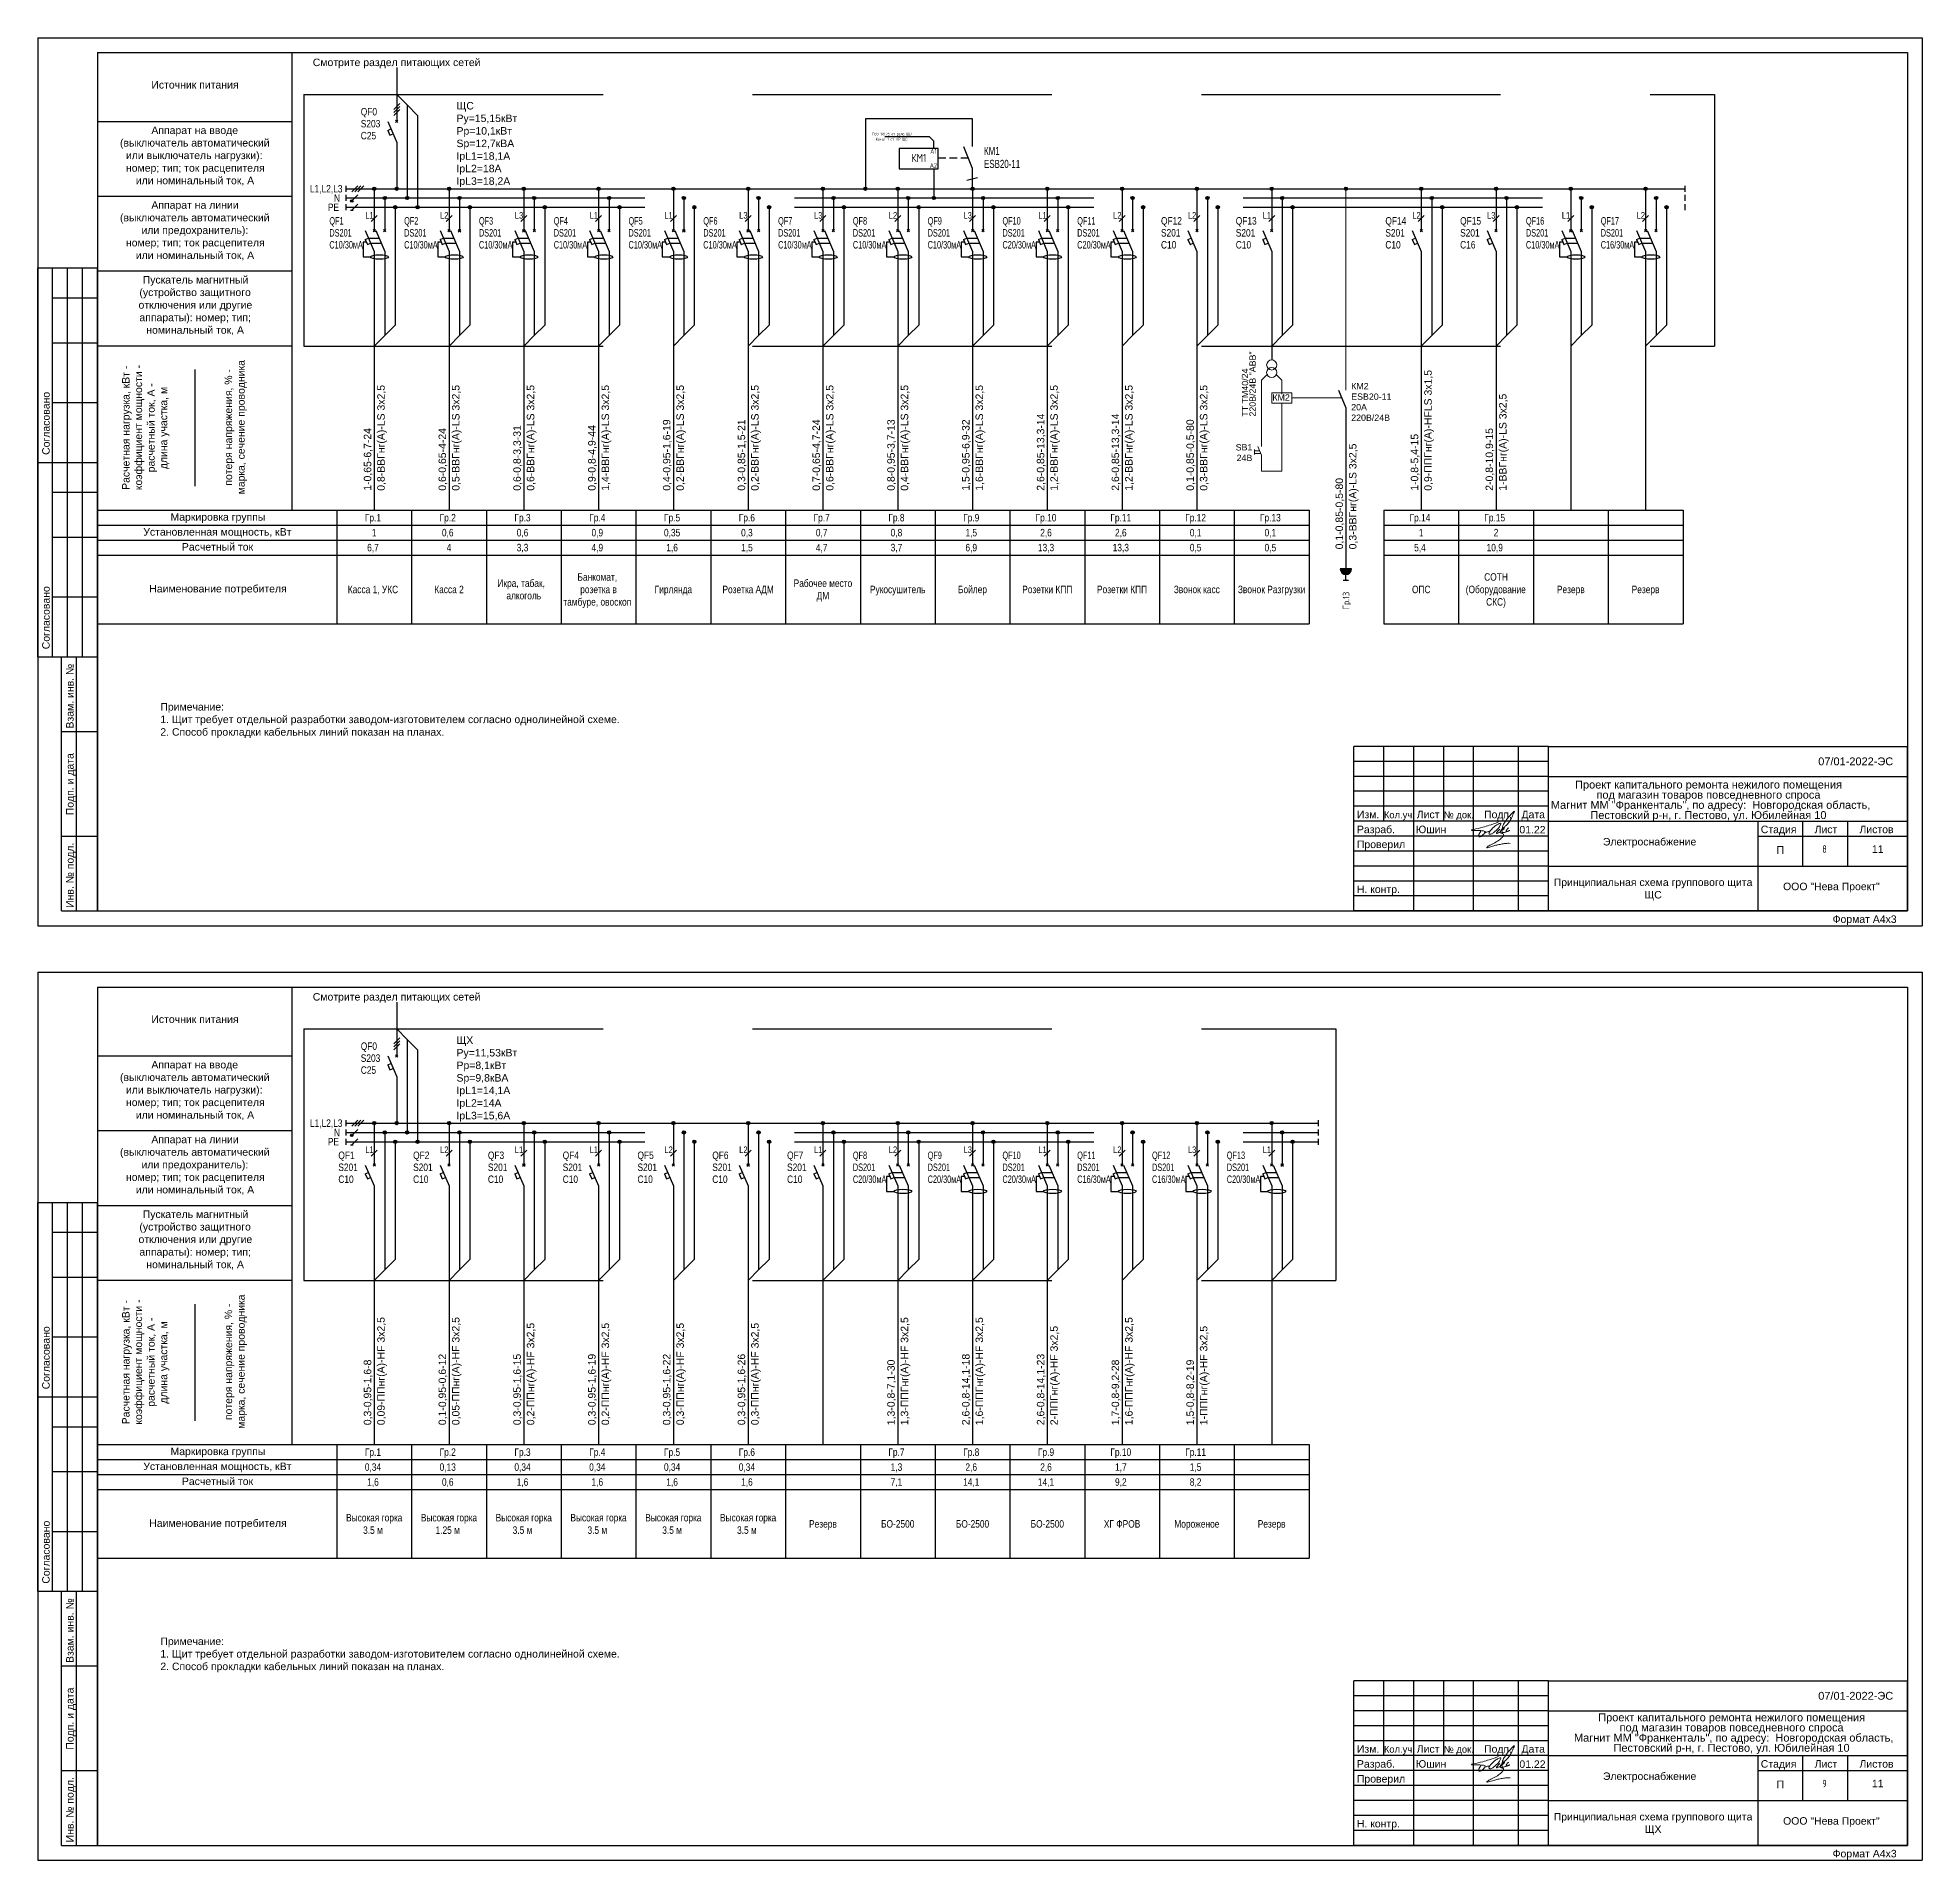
# Model space of a CAD drawing. Header units: metres. Extents: x -564 to -106, y -319 to -159.
# Drawn here: x -270.4 to -207.4, y -318.9 to -258 of the extents above; entities that cross this region are included whole.
import ezdxf
from ezdxf.enums import TextEntityAlignment as Align

# ---------------------------------------------------------------- set-up
doc = ezdxf.new("R2010")
doc.units = ezdxf.units.M
doc.header["$MEASUREMENT"] = 0
doc.linetypes.add('( Hidden )', pattern=[0.375, 0.25, -0.125])
doc.linetypes.add('Elproject1', pattern=[15, 10, -5])
for name, color, linetype in [('Elproject', 7, 'Continuous'), ('ЭЛЕКТРИК', 7, 'Continuous'), ('ЭО-ЭМ', 7, 'Continuous')]:
    doc.layers.add(name, color=color, linetype=linetype)
for name, color, linetype, lineweight in [('Level 1', 7, 'Continuous', 0), ('Level 63', 7, 'Continuous', 0), ('КОПИЯ 0', 7, 'Continuous', 15)]:
    doc.layers.add(name, color=color, linetype=linetype, lineweight=lineweight)
doc.styles.add('Elproject', font='arial.ttf')
doc.styles.add('GOST 2.304', font='cs_gost2304.shx')
doc.styles.get("Standard").update_dxf_attribs({"font": 'cs_gost2304.shx'})
doc.styles.add('Style-Arial', font='arial.ttf')
doc.styles.add('Times', font='CS_Gost2304.shx')

msp = doc.modelspace()

# ---------------------------------------------------------------- texts
at = {"color": 7, "linetype": 'Continuous', "lineweight": 0}
msp.add_text('Гр.13', height=0.2174, rotation=90, dxfattribs=at).set_placement((-226.581, -277.122))
at = {"color": 7, "linetype": 'Continuous', "lineweight": 30, "style": 'Style-Arial'}
for s, p in [('Проект капитального ремонта нежилого помещения', (-219.032, -283.108)), ('под магазин товаров повседневного спроса', (-218.318, -283.447)), (' Магнит ММ "Франкенталь", по адресу:  Новгородская область,', (-219.944, -283.787)), ('Пестовский р-н, г. Пестово, ул. Юбилейная 10', (-218.521, -284.127)), ('Проект капитального ремонта нежилого помещения', (-218.259, -314.298)), (' Магнит ММ "Франкенталь", по адресу:  Новгородская область,', (-219.171, -314.978)), ('под магазин товаров повседневного спроса', (-217.544, -314.638)), ('Пестовский р-н, г. Пестово, ул. Юбилейная 10', (-217.748, -315.318))]:
    msp.add_text(s, height=0.2625, dxfattribs=at).set_placement(p)
at = {"color": 7, "linetype": 'Continuous', "lineweight": 13, "style": 'Style-Arial'}
for p in [(-223.85, -284.476), (-223.85, -315.723)]:
    msp.add_text('Юшин', height=0.25, dxfattribs=at).set_placement(p, align=Align.MIDDLE_CENTER)
for p in [(-212.173, -285.033), (-212.173, -316.28)]:
    msp.add_text('П', height=0.263, dxfattribs=at).set_placement(p, align=Align.TOP_CENTER)
for p in [(-212.08, -286.257), (-212.08, -317.505)]:
    msp.add_text('ООО "Нева Проект"', height=0.25, dxfattribs=at).set_placement(p, align=Align.TOP_LEFT)
at = {"color": 7, "linetype": 'Continuous', "lineweight": 30, "char_height": 0.25, "attachment_point": 1, "line_spacing_factor": 0.72, "style": 'GOST 2.304'}
for insert in [(-220.895, -284.359), (-220.895, -315.607)]:
    msp.add_mtext('{\\fArial|b0|i0|c0|p39;01.22}', dxfattribs=dict(at, insert=insert))
at = {"color": 7, "linetype": 'Continuous', "lineweight": 0, "char_height": 0.25, "attachment_point": 5}
for s, insert, line_spacing_factor, style in [('Электроснабжение', (-216.542, -284.925), 0.776524, 'Style-Arial'), ('8', (-210.695, -285.134), 0.72, 'GOST 2.304'), ('{\\fArial|b0|i0|c204|p39;1\\fArial|b0|i0|c0|p39;1}', (-208.916, -285.134), 0.72, 'GOST 2.304'), ('Электроснабжение', (-216.542, -316.172), 0.776524, 'Style-Arial'), ('9', (-210.695, -316.381), 0.72, 'GOST 2.304'), ('{\\fArial|b0|i0|c204|p39;1\\fArial|b0|i0|c0|p39;1}', (-208.916, -316.381), 0.72, 'GOST 2.304')]:
    msp.add_mtext(s, dxfattribs=dict(at, insert=insert, line_spacing_factor=line_spacing_factor, style=style))
at = {"layer": 'Elproject', "style": 'Elproject'}
for s, height, p in [('Смотрите раздел питающих сетей', 0.25, (-261.23, -258.951)), ('Источник питания', 0.25, (-266.626, -259.701)), ('ЩС', 0.25, (-256.426, -260.401)), ('Pу=15,15кВт', 0.25, (-256.426, -260.821)), ('(выключатель автоматический', 0.25, (-267.676, -261.641)), ('Аппарат на вводе', 0.25, (-266.626, -261.221)), ('Sр=12,7кВА', 0.25, (-256.426, -261.661)), ('Pр=10,1кВт', 0.25, (-256.426, -261.241)), ('или выключатель нагрузки): ', 0.25, (-267.476, -262.061)), ('IрL1=18,1А', 0.25, (-256.426, -262.081)), ('номер; тип; ток расцепителя', 0.25, (-267.476, -262.481)), ('или номинальный ток, А', 0.25, (-267.146, -262.901)), ('IрL2=18А', 0.25, (-256.426, -262.501)), ('IрL3=18,2А', 0.25, (-256.426, -262.921)), ('(выключатель автоматический', 0.25, (-267.676, -264.141)), ('Аппарат на линии', 0.25, (-266.626, -263.721)), ('или предохранитель):', 0.25, (-266.956, -264.561)), ('номер; тип; ток расцепителя', 0.25, (-267.476, -264.981)), ('или номинальный ток, А', 0.25, (-267.146, -265.401)), ('(устройство защитного', 0.25, (-267.026, -266.641)), ('Пускатель магнитный', 0.25, (-266.916, -266.221)), ('отключения или другие', 0.25, (-267.056, -267.061)), ('аппараты): номер; тип;', 0.25, (-267.026, -267.481)), ('номинальный ток, А', 0.25, (-266.796, -267.901)), ('Маркировка группы', 0.25, (-265.986, -274.151)), ('Установленная мощность, кВт', 0.25, (-266.896, -274.651)), ('Расчетный ток', 0.25, (-265.606, -275.151)), ('Наименование потребителя', 0.25, (-266.696, -276.551)), ('Примечание:', 0.25, (-266.326, -280.501)), ('1. Щит требует отдельной разработки заводом-изготовителем согласно однолинейной схеме.', 0.25, (-266.326, -280.921)), ('2. Способ прокладки кабельных линий показан на планах.', 0.25, (-266.326, -281.341)), ('Изм.', 0.25, (-226.326, -284.101)), ('Кол.уч.', 0.225, (-225.426, -284.101)), ('Лист', 0.25, (-224.326, -284.101)), ('№ док.', 0.225, (-223.426, -284.101)), ('Подп.', 0.25, (-222.076, -284.101)), ('Дата', 0.25, (-220.826, -284.101)), ('Разраб.', 0.25, (-226.326, -284.601)), ('Стадия', 0.25, (-212.826, -284.601)), ('Лист', 0.25, (-211.026, -284.601)), ('Листов', 0.25, (-209.526, -284.601)), ('Проверил', 0.25, (-226.326, -285.101)), ('Н. контр.', 0.25, (-226.326, -286.601)), ('Принципиальная схема группового щита', 0.25, (-219.748, -286.367)), ('ЩС', 0.25, (-216.716, -286.784)), ('Формат А4х3', 0.25, (-210.426, -287.601)), ('Смотрите раздел питающих сетей', 0.25, (-261.23, -290.198)), ('Источник питания', 0.25, (-266.626, -290.948)), ('ЩХ', 0.25, (-256.426, -291.648)), ('Аппарат на вводе', 0.25, (-266.626, -292.468)), ('Pу=11,53кВт', 0.25, (-256.426, -292.068)), ('Pр=8,1кВт', 0.25, (-256.426, -292.488)), ('(выключатель автоматический', 0.25, (-267.676, -292.888)), ('Sр=9,8кВА', 0.25, (-256.426, -292.908)), ('или выключатель нагрузки): ', 0.25, (-267.476, -293.308)), ('номер; тип; ток расцепителя', 0.25, (-267.476, -293.728)), ('IрL1=14,1А', 0.25, (-256.426, -293.328)), ('IрL2=14А', 0.25, (-256.426, -293.748)), ('или номинальный ток, А', 0.25, (-267.146, -294.148)), ('IрL3=15,6А', 0.25, (-256.426, -294.168)), ('Аппарат на линии', 0.25, (-266.626, -294.968)), ('(выключатель автоматический', 0.25, (-267.676, -295.388)), ('номер; тип; ток расцепителя', 0.25, (-267.476, -296.228)), ('или предохранитель):', 0.25, (-266.956, -295.808)), ('или номинальный ток, А', 0.25, (-267.146, -296.648)), ('Пускатель магнитный', 0.25, (-266.916, -297.468)), ('(устройство защитного', 0.25, (-267.026, -297.888)), ('отключения или другие', 0.25, (-267.056, -298.308)), ('аппараты): номер; тип;', 0.25, (-267.026, -298.728)), ('номинальный ток, А', 0.25, (-266.796, -299.148)), ('Маркировка группы', 0.25, (-265.986, -305.398)), ('Установленная мощность, кВт', 0.25, (-266.896, -305.898)), ('Расчетный ток', 0.25, (-265.606, -306.398)), ('Наименование потребителя', 0.25, (-266.696, -307.798)), ('Примечание:', 0.25, (-266.326, -311.748)), ('2. Способ прокладки кабельных линий показан на планах.', 0.25, (-266.326, -312.588)), ('1. Щит требует отдельной разработки заводом-изготовителем согласно однолинейной схеме.', 0.25, (-266.326, -312.168)), ('Изм.', 0.25, (-226.326, -315.348)), ('Разраб.', 0.25, (-226.326, -315.848)), ('Кол.уч.', 0.225, (-225.426, -315.348)), ('Лист', 0.25, (-224.326, -315.348)), ('№ док.', 0.225, (-223.426, -315.348)), ('Подп.', 0.25, (-222.076, -315.348)), ('Дата', 0.25, (-220.826, -315.348)), ('Стадия', 0.25, (-212.826, -315.848)), ('Лист', 0.25, (-211.026, -315.848)), ('Листов', 0.25, (-209.526, -315.848)), ('Проверил', 0.25, (-226.326, -316.348)), ('Принципиальная схема группового щита', 0.25, (-219.748, -317.615)), ('Н. контр.', 0.25, (-226.326, -317.848)), ('ЩХ', 0.25, (-216.706, -318.031)), ('Формат А4х3', 0.25, (-210.426, -318.848))]:
    msp.add_text(s, height=height, dxfattribs=at).set_placement(p)
for s, height, width, p in [('S203', 0.25, 0.8, (-259.626, -261.001)), ('QF0', 0.25, 0.8, (-259.626, -260.601)), ('C25', 0.25, 0.8, (-259.626, -261.401)), ('КМ1', 0.2715, 0.7, (-238.792, -261.923)), ('ESB20-11', 0.2715, 0.7, (-238.792, -262.357)), ('L1,L2,L3', 0.25, 0.8, (-261.326, -263.176)), ('N', 0.25, 0.8, (-260.526, -263.486)), ('PE', 0.25, 0.8, (-260.726, -263.796)), ('L1', 0.22, 0.75, (-259.476, -264.051)), ('L2', 0.22, 0.75, (-256.976, -264.051)), ('L3', 0.22, 0.75, (-254.476, -264.051)), ('L1', 0.22, 0.75, (-251.976, -264.051)), ('L1', 0.22, 0.75, (-249.476, -264.051)), ('L3', 0.22, 0.75, (-246.976, -264.051)), ('L3', 0.22, 0.75, (-244.476, -264.051)), ('L2', 0.22, 0.75, (-241.976, -264.051)), ('L3', 0.22, 0.75, (-239.476, -264.051)), ('L1', 0.22, 0.75, (-236.976, -264.051)), ('L2', 0.22, 0.75, (-234.476, -264.051)), ('L2', 0.22, 0.75, (-231.976, -264.051)), ('L1', 0.22, 0.75, (-229.476, -264.051)), ('L2', 0.22, 0.75, (-224.476, -264.051)), ('L3', 0.22, 0.75, (-221.976, -264.051)), ('L1', 0.22, 0.75, (-219.476, -264.051)), ('L2', 0.22, 0.75, (-216.976, -264.051)), ('QF1', 0.25, 0.7, (-260.676, -264.251)), ('DS201', 0.25, 0.7, (-260.676, -264.651)), ('QF2', 0.25, 0.7, (-258.176, -264.251)), ('DS201', 0.25, 0.7, (-258.176, -264.651)), ('QF3', 0.25, 0.7, (-255.676, -264.251)), ('DS201', 0.25, 0.7, (-255.676, -264.651)), ('QF4', 0.25, 0.7, (-253.176, -264.251)), ('DS201', 0.25, 0.7, (-253.176, -264.651)), ('QF5', 0.25, 0.7, (-250.676, -264.251)), ('DS201', 0.25, 0.7, (-250.676, -264.651)), ('QF6', 0.25, 0.7, (-248.176, -264.251)), ('DS201', 0.25, 0.7, (-248.176, -264.651)), ('QF7', 0.25, 0.7, (-245.676, -264.251)), ('DS201', 0.25, 0.7, (-245.676, -264.651)), ('QF8', 0.25, 0.7, (-243.176, -264.251)), ('DS201', 0.25, 0.7, (-243.176, -264.651)), ('QF9', 0.25, 0.7, (-240.676, -264.251)), ('DS201', 0.25, 0.7, (-240.676, -264.651)), ('QF10', 0.25, 0.7, (-238.176, -264.251)), ('DS201', 0.25, 0.7, (-238.176, -264.651)), ('QF11', 0.25, 0.7, (-235.676, -264.251)), ('DS201', 0.25, 0.7, (-235.676, -264.651)), ('S201', 0.25, 0.8, (-232.876, -264.651)), ('QF12', 0.25, 0.8, (-232.876, -264.251)), ('S201', 0.25, 0.8, (-230.376, -264.651)), ('QF13', 0.25, 0.8, (-230.376, -264.251)), ('S201', 0.25, 0.8, (-225.376, -264.651)), ('QF14', 0.25, 0.8, (-225.376, -264.251)), ('S201', 0.25, 0.8, (-222.876, -264.651)), ('QF15', 0.25, 0.8, (-222.876, -264.251)), ('QF16', 0.25, 0.7, (-220.676, -264.251)), ('DS201', 0.25, 0.7, (-220.676, -264.651)), ('QF17', 0.25, 0.7, (-218.176, -264.251)), ('DS201', 0.25, 0.7, (-218.176, -264.651)), ('C10/30мА', 0.25, 0.7, (-260.676, -265.051)), ('C10/30мА', 0.25, 0.7, (-258.176, -265.051)), ('C10/30мА', 0.25, 0.7, (-255.676, -265.051)), ('C10/30мА', 0.25, 0.7, (-253.176, -265.051)), ('C10/30мА', 0.25, 0.7, (-250.676, -265.051)), ('C10/30мА', 0.25, 0.7, (-248.176, -265.051)), ('C10/30мА', 0.25, 0.7, (-245.676, -265.051)), ('C10/30мА', 0.25, 0.7, (-243.176, -265.051)), ('C10/30мА', 0.25, 0.7, (-240.676, -265.051)), ('C20/30мА', 0.25, 0.7, (-238.176, -265.051)), ('C20/30мА', 0.25, 0.7, (-235.676, -265.051)), ('C10', 0.25, 0.8, (-232.876, -265.051)), ('C10', 0.25, 0.8, (-230.376, -265.051)), ('C10', 0.25, 0.8, (-225.376, -265.051)), ('C16', 0.25, 0.8, (-222.876, -265.051)), ('C10/30мА', 0.25, 0.7, (-220.676, -265.051)), ('C16/30мА', 0.25, 0.7, (-218.176, -265.051)), ('Гр.1', 0.25, 0.8, (-259.489, -274.176)), ('Гр.2', 0.25, 0.8, (-256.989, -274.176)), ('Гр.3', 0.25, 0.8, (-254.489, -274.176)), ('Гр.4', 0.25, 0.8, (-251.989, -274.176)), ('Гр.5', 0.25, 0.8, (-249.489, -274.176)), ('Гр.6', 0.25, 0.8, (-246.989, -274.176)), ('Гр.7', 0.25, 0.8, (-244.489, -274.176)), ('Гр.8', 0.25, 0.8, (-241.989, -274.176)), ('Гр.9', 0.25, 0.8, (-239.489, -274.176)), ('Гр.10', 0.25, 0.8, (-237.067, -274.176)), ('Гр.11', 0.25, 0.8, (-234.567, -274.176)), ('Гр.12', 0.25, 0.8, (-232.067, -274.176)), ('Гр.13', 0.25, 0.8, (-229.567, -274.176)), ('Гр.14', 0.25, 0.8, (-224.567, -274.176)), ('Гр.15', 0.25, 0.8, (-222.067, -274.176)), ('1', 0.25, 0.8, (-259.254, -274.676)), ('0,6', 0.25, 0.8, (-256.913, -274.676)), ('0,6', 0.25, 0.8, (-254.413, -274.676)), ('0,9', 0.25, 0.8, (-251.913, -274.676)), ('0,35', 0.25, 0.8, (-249.491, -274.676)), ('0,3', 0.25, 0.8, (-246.913, -274.676)), ('0,7', 0.25, 0.8, (-244.413, -274.676)), ('0,8', 0.25, 0.8, (-241.913, -274.676)), ('1,5', 0.25, 0.8, (-239.413, -274.676)), ('2,6', 0.25, 0.8, (-236.913, -274.676)), ('2,6', 0.25, 0.8, (-234.413, -274.676)), ('0,1', 0.25, 0.8, (-231.913, -274.676)), ('0,1', 0.25, 0.8, (-229.413, -274.676)), ('1', 0.25, 0.8, (-224.254, -274.676)), ('2', 0.25, 0.8, (-221.754, -274.676)), ('6,7', 0.25, 0.8, (-259.413, -275.176)), ('4', 0.25, 0.8, (-256.754, -275.176)), ('3,3', 0.25, 0.8, (-254.413, -275.176)), ('4,9', 0.25, 0.8, (-251.913, -275.176)), ('1,6', 0.25, 0.8, (-249.413, -275.176)), ('1,5', 0.25, 0.8, (-246.913, -275.176)), ('4,7', 0.25, 0.8, (-244.413, -275.176)), ('3,7', 0.25, 0.8, (-241.913, -275.176)), ('6,9', 0.25, 0.8, (-239.413, -275.176)), ('13,3', 0.25, 0.8, (-236.991, -275.176)), ('13,3', 0.25, 0.8, (-234.491, -275.176)), ('0,5', 0.25, 0.8, (-231.913, -275.176)), ('0,5', 0.25, 0.8, (-229.413, -275.176)), ('5,4', 0.25, 0.8, (-224.413, -275.176)), ('10,9', 0.25, 0.8, (-221.991, -275.176)), ('Банкомат,', 0.25, 0.8, (-252.382, -276.159)), ('СОТН', 0.25, 0.8, (-222.072, -276.159)), ('Касса 1, УКС', 0.25, 0.8, (-260.061, -276.576)), ('Касса 2', 0.25, 0.8, (-257.169, -276.576)), ('Икра, табак,', 0.25, 0.8, (-255.058, -276.367)), ('розетка в', 0.25, 0.8, (-252.29, -276.576)), ('Гирлянда', 0.25, 0.8, (-249.801, -276.576)), ('Розетка АДМ', 0.25, 0.8, (-247.536, -276.576)), ('Рабочее место', 0.25, 0.8, (-245.157, -276.367)), ('ДМ', 0.25, 0.8, (-244.387, -276.784)), ('Рукосушитель', 0.25, 0.8, (-242.605, -276.576)), ('Бойлер', 0.25, 0.8, (-239.661, -276.576)), ('Розетки КПП', 0.25, 0.8, (-237.514, -276.576)), ('Розетки КПП', 0.25, 0.8, (-235.014, -276.576)), ('Звонок касс', 0.25, 0.8, (-232.448, -276.576)), ('Звонок Разгрузки', 0.25, 0.8, (-230.306, -276.576)), ('ОПС', 0.25, 0.8, (-224.486, -276.576)), ('(Оборудование', 0.25, 0.8, (-222.689, -276.576)), ('Резерв', 0.25, 0.8, (-219.641, -276.576)), ('Резерв', 0.25, 0.8, (-217.141, -276.576)), ('алкоголь', 0.25, 0.8, (-254.758, -276.784)), ('тамбуре, овоскоп', 0.25, 0.8, (-252.855, -276.992)), ('СКС)', 0.25, 0.8, (-222.006, -276.992)), ('QF0', 0.25, 0.8, (-259.626, -291.848)), ('S203', 0.25, 0.8, (-259.626, -292.248)), ('C25', 0.25, 0.8, (-259.626, -292.648)), ('L1,L2,L3', 0.25, 0.8, (-261.326, -294.423)), ('PE', 0.25, 0.8, (-260.726, -295.043)), ('N', 0.25, 0.8, (-260.526, -294.733)), ('QF1', 0.25, 0.8, (-260.376, -295.498)), ('L1', 0.22, 0.75, (-259.476, -295.298)), ('QF2', 0.25, 0.8, (-257.876, -295.498)), ('L2', 0.22, 0.75, (-256.976, -295.298)), ('QF3', 0.25, 0.8, (-255.376, -295.498)), ('L1', 0.22, 0.75, (-254.476, -295.298)), ('QF4', 0.25, 0.8, (-252.876, -295.498)), ('L1', 0.22, 0.75, (-251.976, -295.298)), ('QF5', 0.25, 0.8, (-250.376, -295.498)), ('L2', 0.22, 0.75, (-249.476, -295.298)), ('QF6', 0.25, 0.8, (-247.876, -295.498)), ('L2', 0.22, 0.75, (-246.976, -295.298)), ('QF7', 0.25, 0.8, (-245.376, -295.498)), ('L1', 0.22, 0.75, (-244.476, -295.298)), ('QF8', 0.25, 0.7, (-243.176, -295.498)), ('L2', 0.22, 0.75, (-241.976, -295.298)), ('QF9', 0.25, 0.7, (-240.676, -295.498)), ('L3', 0.22, 0.75, (-239.476, -295.298)), ('QF10', 0.25, 0.7, (-238.176, -295.498)), ('L1', 0.22, 0.75, (-236.976, -295.298)), ('QF11', 0.25, 0.7, (-235.676, -295.498)), ('L2', 0.22, 0.75, (-234.476, -295.298)), ('QF12', 0.25, 0.7, (-233.176, -295.498)), ('L3', 0.22, 0.75, (-231.976, -295.298)), ('QF13', 0.25, 0.7, (-230.676, -295.498)), ('L1', 0.22, 0.75, (-229.476, -295.298)), ('S201', 0.25, 0.8, (-260.376, -295.898)), ('C10', 0.25, 0.8, (-260.376, -296.298)), ('S201', 0.25, 0.8, (-257.876, -295.898)), ('C10', 0.25, 0.8, (-257.876, -296.298)), ('S201', 0.25, 0.8, (-255.376, -295.898)), ('C10', 0.25, 0.8, (-255.376, -296.298)), ('S201', 0.25, 0.8, (-252.876, -295.898)), ('C10', 0.25, 0.8, (-252.876, -296.298)), ('S201', 0.25, 0.8, (-250.376, -295.898)), ('C10', 0.25, 0.8, (-250.376, -296.298)), ('S201', 0.25, 0.8, (-247.876, -295.898)), ('C10', 0.25, 0.8, (-247.876, -296.298)), ('S201', 0.25, 0.8, (-245.376, -295.898)), ('C10', 0.25, 0.8, (-245.376, -296.298)), ('C20/30мА', 0.25, 0.7, (-243.176, -296.298)), ('DS201', 0.25, 0.7, (-243.176, -295.898)), ('C20/30мА', 0.25, 0.7, (-240.676, -296.298)), ('DS201', 0.25, 0.7, (-240.676, -295.898)), ('C20/30мА', 0.25, 0.7, (-238.176, -296.298)), ('DS201', 0.25, 0.7, (-238.176, -295.898)), ('C16/30мА', 0.25, 0.7, (-235.676, -296.298)), ('DS201', 0.25, 0.7, (-235.676, -295.898)), ('C16/30мА', 0.25, 0.7, (-233.176, -296.298)), ('DS201', 0.25, 0.7, (-233.176, -295.898)), ('C20/30мА', 0.25, 0.7, (-230.676, -296.298)), ('DS201', 0.25, 0.7, (-230.676, -295.898)), ('Гр.1', 0.25, 0.8, (-259.489, -305.423)), ('Гр.2', 0.25, 0.8, (-256.989, -305.423)), ('Гр.3', 0.25, 0.8, (-254.489, -305.423)), ('Гр.4', 0.25, 0.8, (-251.989, -305.423)), ('Гр.5', 0.25, 0.8, (-249.489, -305.423)), ('Гр.6', 0.25, 0.8, (-246.989, -305.423)), ('Гр.7', 0.25, 0.8, (-241.989, -305.423)), ('Гр.8', 0.25, 0.8, (-239.489, -305.423)), ('Гр.9', 0.25, 0.8, (-236.989, -305.423)), ('Гр.10', 0.25, 0.8, (-234.567, -305.423)), ('Гр.11', 0.25, 0.8, (-232.067, -305.423)), ('0,34', 0.25, 0.8, (-259.491, -305.923)), ('1,6', 0.25, 0.8, (-259.413, -306.423)), ('0,13', 0.25, 0.8, (-256.991, -305.923)), ('0,6', 0.25, 0.8, (-256.913, -306.423)), ('0,34', 0.25, 0.8, (-254.491, -305.923)), ('1,6', 0.25, 0.8, (-254.413, -306.423)), ('0,34', 0.25, 0.8, (-251.991, -305.923)), ('1,6', 0.25, 0.8, (-251.913, -306.423)), ('0,34', 0.25, 0.8, (-249.491, -305.923)), ('1,6', 0.25, 0.8, (-249.413, -306.423)), ('0,34', 0.25, 0.8, (-246.991, -305.923)), ('1,6', 0.25, 0.8, (-246.913, -306.423)), ('7,1', 0.25, 0.8, (-241.913, -306.423)), ('1,3', 0.25, 0.8, (-241.913, -305.923)), ('14,1', 0.25, 0.8, (-239.491, -306.423)), ('2,6', 0.25, 0.8, (-239.413, -305.923)), ('14,1', 0.25, 0.8, (-236.991, -306.423)), ('2,6', 0.25, 0.8, (-236.913, -305.923)), ('9,2', 0.25, 0.8, (-234.413, -306.423)), ('1,7', 0.25, 0.8, (-234.413, -305.923)), ('8,2', 0.25, 0.8, (-231.913, -306.423)), ('1,5', 0.25, 0.8, (-231.913, -305.923)), ('Высокая горка', 0.25, 0.8, (-260.118, -307.615)), ('Высокая горка', 0.25, 0.8, (-257.618, -307.615)), ('Высокая горка', 0.25, 0.8, (-255.118, -307.615)), ('Высокая горка', 0.25, 0.8, (-252.618, -307.615)), ('Высокая горка', 0.25, 0.8, (-250.118, -307.615)), ('Высокая горка', 0.25, 0.8, (-247.618, -307.615)), ('3.5 м', 0.25, 0.8, (-259.548, -308.031)), ('1.25 м', 0.25, 0.8, (-257.126, -308.031)), ('3.5 м', 0.25, 0.8, (-254.548, -308.031)), ('3.5 м', 0.25, 0.8, (-252.048, -308.031)), ('3.5 м', 0.25, 0.8, (-249.548, -308.031)), ('3.5 м', 0.25, 0.8, (-247.048, -308.031)), ('Резерв', 0.25, 0.8, (-244.641, -307.823)), ('БО-2500', 0.25, 0.8, (-242.234, -307.823)), ('БО-2500', 0.25, 0.8, (-239.734, -307.823)), ('БО-2500', 0.25, 0.8, (-237.234, -307.823)), ('ХГ ФРОВ', 0.25, 0.8, (-234.785, -307.823)), ('Мороженое', 0.25, 0.8, (-232.43, -307.823)), ('Резерв', 0.25, 0.8, (-229.641, -307.823))]:
    msp.add_text(s, height=height, dxfattribs=dict(at, width=width)).set_placement(p)
for s, p in [('Расчетная нагрузка, кВт -', (-267.356, -273.121)), ('коэффициент мощности -', (-266.936, -273.131)), ('марка, сечение проводника', (-263.506, -273.271)), ('расчетный ток, А - ', (-266.516, -272.536)), ('потеря напряжения, % - ', (-263.926, -272.981)), ('0,8-ВВГнг(А)-LS 3х2,5', (-258.826, -273.151)), ('0,5-ВВГнг(А)-LS 3х2,5', (-256.326, -273.151)), ('0,6-ВВГнг(А)-LS 3х2,5', (-253.826, -273.151)), ('1,4-ВВГнг(А)-LS 3х2,5', (-251.326, -273.151)), ('0,2-ВВГнг(А)-LS 3х2,5', (-248.826, -273.151)), ('0,2-ВВГнг(А)-LS 3х2,5', (-246.326, -273.151)), ('0,6-ВВГнг(А)-LS 3х2,5', (-243.826, -273.151)), ('0,4-ВВГнг(А)-LS 3х2,5', (-241.326, -273.151)), ('1,6-ВВГнг(А)-LS 3х2,5', (-238.826, -273.151)), ('1,2-ВВГнг(А)-LS 3х2,5', (-236.326, -273.151)), ('1,2-ВВГнг(А)-LS 3х2,5', (-233.826, -273.151)), ('0,3-ВВГнг(А)-LS 3х2,5', (-231.326, -273.151)), ('0,9-ППГнг(А)-HFLS 3х1,5', (-223.826, -273.151)), ('Согласовано', (-270.026, -271.951)), ('длина участка, м', (-266.096, -272.431)), ('1-ВВГнг(А)-LS 3х2,5', (-221.326, -273.151)), ('0,4-0,95-1,6-19', (-249.276, -273.151)), ('0,3-0,85-1,5-21', (-246.776, -273.151)), ('0,7-0,65-4,7-24', (-244.276, -273.151)), ('0,8-0,95-3,7-13', (-241.776, -273.151)), ('1,5-0,95-6,9-32', (-239.276, -273.151)), ('2,6-0,85-13,3-14', (-236.776, -273.151)), ('2,6-0,85-13,3-14', (-234.276, -273.151)), ('0,1-0,85-0,5-80', (-231.776, -273.151)), ('1-0,65-6,7-24', (-259.276, -273.151)), ('0,6-0,65-4-24', (-256.776, -273.151)), ('0,6-0,8-3,3-31', (-254.276, -273.151)), ('0,9-0,8-4,9-44', (-251.776, -273.151)), ('1-0,8-5,4-15', (-224.276, -273.151)), ('2-0,8-10,9-15', (-221.776, -273.151)), ('0,3-ВВГнг(А)-LS 3х2,5', (-226.342, -275.11)), ('0,1-0,85-0,5-80', (-226.792, -275.11)), ('Согласовано', (-270.026, -278.451)), ('Взам. инв. №', (-269.226, -281.101)), ('Подп. и дата', (-269.226, -284.001)), ('Инв. № подл.', (-269.226, -287.101)), ('Расчетная нагрузка, кВт -', (-267.356, -304.368)), ('коэффициент мощности -', (-266.936, -304.378)), ('потеря напряжения, % - ', (-263.926, -304.228)), ('марка, сечение проводника', (-263.506, -304.518)), ('Согласовано', (-270.026, -303.198)), ('расчетный ток, А - ', (-266.516, -303.783)), ('длина участка, м', (-266.096, -303.678)), ('0,09-ППнг(А)-HF 3х2,5', (-258.826, -304.398)), ('0,05-ППнг(А)-HF 3х2,5', (-256.326, -304.398)), ('0,2-ППнг(А)-HF 3х2,5', (-253.826, -304.398)), ('0,2-ППнг(А)-HF 3х2,5', (-251.326, -304.398)), ('0,3-ППнг(А)-HF 3х2,5', (-248.826, -304.398)), ('0,3-ППнг(А)-HF 3х2,5', (-246.326, -304.398)), ('1,3-ППГнг(А)-HF 3х2,5', (-241.326, -304.398)), ('1,6-ППГнг(А)-HF 3х2,5', (-238.826, -304.398)), ('2-ППГнг(А)-HF 3х2,5', (-236.326, -304.398)), ('1,6-ППГнг(А)-HF 3х2,5', (-233.826, -304.398)), ('1-ППГнг(А)-HF 3х2,5', (-231.326, -304.398)), ('0,3-0,95-1,6-8', (-259.276, -304.398)), ('0,1-0,95-0,6-12', (-256.776, -304.398)), ('0,3-0,95-1,6-15', (-254.276, -304.398)), ('0,3-0,95-1,6-19', (-251.776, -304.398)), ('0,3-0,95-1,6-22', (-249.276, -304.398)), ('0,3-0,95-1,6-26', (-246.776, -304.398)), ('1,3-0,8-7,1-30', (-241.776, -304.398)), ('2,6-0,8-14,1-18', (-239.276, -304.398)), ('2,6-0,8-14,1-23', (-236.776, -304.398)), ('1,7-0,8-9,2-28', (-234.276, -304.398)), ('1,5-0,8-8,2-19', (-231.776, -304.398)), ('Согласовано', (-270.026, -309.698)), ('Взам. инв. №', (-269.226, -312.348)), ('Подп. и дата', (-269.226, -315.248)), ('Инв. № подл.', (-269.226, -318.348))]:
    msp.add_text(s, height=0.25, rotation=90, dxfattribs=at).set_placement(p)
at = {"layer": 'Elproject', "char_height": 0.21126, "attachment_point": 9, "rotation": 90, "style": 'Elproject'}
for s, insert in [('\\A1;220В/24В "АВВ"', (-229.706, -268.492)), ('\\A1;ТТ ТМ40/24', (-229.959, -269.065))]:
    msp.add_mtext(s, dxfattribs=dict(at, insert=insert))
at = {"layer": 'Elproject', "insert": (-225.303, -270.817), "char_height": 0.21126, "width": 1.21374, "attachment_point": 9, "style": 'Elproject'}
msp.add_mtext('\\A1;\\pxql;КМ2\\PESB20-11\\P20А 220В/24В', dxfattribs=at)
at = {"layer": 'Elproject', "char_height": 0.2113, "attachment_point": 9, "style": 'Elproject'}
for s, insert in [('\\A1;КМ2', (-228.569, -270.137)), ('\\A1;SB1\\P24В', (-229.822, -272.156))]:
    msp.add_mtext(s, dxfattribs=dict(at, insert=insert))
at = {"layer": 'Level 1', "color": 7, "linetype": 'Continuous', "lineweight": 30, "style": 'Style-Arial'}
for p in [(-210.905, -282.331), (-210.905, -313.578)]:
    msp.add_text('07/01-2022-ЭС', height=0.2625, dxfattribs=at).set_placement(p)
at = {"layer": 'ЭО-ЭМ'}
for s, height, p in [('ПВ3 1х0.75 от реле ЩО', 0.09327, (-242.535, -261.265)), ('Канал 1 от АР ЩО', 0.09327, (-242.414, -261.44)), ('А1', 0.1589, (-240.591, -261.879)), ('А2', 0.1589, (-240.605, -262.357))]:
    msp.add_text(s, height=height, dxfattribs=at).set_placement(p)
at = {"layer": 'ЭО-ЭМ', "style": 'Times'}
msp.add_text('КМ1', height=0.2715, dxfattribs=at).set_placement((-240.967, -262.02), align=Align.MIDDLE_CENTER)

# ---------------------------------------------------------------- blocks, each defined once
blk = doc.blocks.new('Block_switch_line')
for p, q in [((0, 0), (0, -4)), ((-3, -4), (0, -11)), ((0, -11), (0, -14.5))]:
    blk.add_line(p, q)
blk = doc.blocks.new('Block_switch')
for p, q in [((-0.4, -4.4), (0.4, -3.6)), ((-0.4, -3.6), (0.4, -4.4))]:
    blk.add_line(p, q)
blk.add_blockref('Block_switch_line', (0, 0))
blk = doc.blocks.new('Block_automatic')
for p, q in [((-3, -7), (-1.91, -6.53)), ((-3, -7), (-2.3, -8.63)), ((-2.3, -8.63), (-1.21, -8.17))]:
    blk.add_line(p, q)
blk.add_blockref('Block_switch', (0, 0))
blk = doc.blocks.new('Block_dot')
blk.add_hatch(color=256).paths.add_polyline_path([(0.55, 0, 1), (-0.55, 0, 1)])
blk.add_circle((0, 0), 0.55)
blk = doc.blocks.new('Block_diff_automatic')
for p, q in [((-2.65, -7.82), (-3.75, -7.82)), ((-3.75, -7.82), (-3.75, -12.82)), ((-3, -7), (-1.91, -6.53)), ((-3, -7), (-2.3, -8.63)), ((-2.3, -8.63), (-1.21, -8.17)), ((-1.91, -6.53), (1.59, -6.53)), ((-1.21, -8.17), (2.29, -8.17)), ((-3.75, -12.82), (-1.25, -12.82))]:
    blk.add_line(p, q)
blk.add_ellipse((1.75, -12.82), major_axis=(3, 0), ratio=0.25)
for p in [(0, 0), (3.5, 0)]:
    blk.add_blockref('Block_switch', p)
blk = doc.blocks.new('ШР.ОУ.IP20-23.двухполюсная')
at = {"true_color": 0xffffff}
h = blk.add_hatch(color=7, dxfattribs=at)
h.dxf.hatch_style = 1
edge = h.paths.add_edge_path()
edge.add_line((0, 0), (25, 0))
edge.add_arc((12.5, 0), 12.5, 0, 180)
at = {"color": 0, "lineweight": 30}
blk.add_line((12.5, 25), (12.5, 12.5), dxfattribs=at)
blk.add_lwpolyline([(0, 0), (25, 0, 1)], format="xyb", close=True, dxfattribs=at)

# ---------------------------------------------------------------- hatches: boundary and pattern name
at = {"layer": 'Elproject'}
for points in [[(-259.966, -263.461, 1), (-259.886, -263.461, 1)], [(-259.966, -294.708, 1), (-259.886, -294.708, 1)]]:
    msp.add_hatch(color=256, dxfattribs=at).paths.add_polyline_path(points)

# ---------------------------------------------------------------- linework, layer by layer
at = {"linetype": '( Hidden )'}
msp.add_line((-239.317, -262.032), (-240.323, -262.032), dxfattribs=at)
for p, q in [((-239.176, -262.377), (-239.472, -261.654)), ((-239.176, -263.051), (-239.176, -262.377))]:
    msp.add_line(p, q)
at = {"color": 0}
for p, q in [((-226.946, -269.785), (-226.692, -270.376)), ((-226.692, -270.376), (-226.692, -275.766))]:
    msp.add_line(p, q, dxfattribs=at)
msp.add_lwpolyline([(-241.624, -262.387), (-240.323, -262.387), (-240.323, -261.703), (-241.624, -261.703)], close=True)
at = {"layer": 'Elproject'}
for p, q in [((-270.426, -258.001), (-207.426, -258.001)), ((-270.426, -258.001), (-270.426, -287.701)), ((-207.426, -258.001), (-207.426, -287.701)), ((-268.426, -258.501), (-261.926, -258.501)), ((-268.426, -258.501), (-268.426, -260.801)), ((-268.426, -258.501), (-207.926, -258.501)), ((-268.426, -258.501), (-268.426, -287.201)), ((-261.926, -258.501), (-261.926, -260.801)), ((-207.926, -258.501), (-207.926, -287.201)), ((-258.426, -259.001), (-258.426, -260.401)), ((-258.426, -259.901), (-258.076, -260.251)), ((-268.426, -260.801), (-261.926, -260.801)), ((-268.426, -260.801), (-268.426, -263.301)), ((-261.926, -260.801), (-261.926, -263.301)), ((-258.526, -260.401), (-258.326, -260.201)), ((-258.526, -260.501), (-258.326, -260.301)), ((-258.526, -260.601), (-258.326, -260.401)), ((-258.076, -260.251), (-258.076, -263.361)), ((-258.076, -260.251), (-257.726, -260.601)), ((-257.726, -260.601), (-257.726, -263.671)), ((-258.426, -261.851), (-258.426, -263.051)), ((-268.426, -263.301), (-261.926, -263.301)), ((-268.426, -263.301), (-268.426, -265.801)), ((-261.926, -263.301), (-261.926, -265.801)), ((-260.126, -262.951), (-260.126, -263.151)), ((-260.126, -263.051), (-215.37, -263.051)), ((-260.126, -263.261), (-260.126, -263.461)), ((-259.926, -263.151), (-259.726, -262.951)), ((-259.926, -263.461), (-259.726, -263.261)), ((-259.826, -263.151), (-259.626, -262.951)), ((-259.726, -263.151), (-259.526, -262.951)), ((-259.176, -263.051), (-259.176, -264.051)), ((-256.676, -263.051), (-256.676, -264.051)), ((-254.176, -263.051), (-254.176, -264.051)), ((-251.676, -263.051), (-251.676, -264.051)), ((-249.176, -263.051), (-249.176, -264.051)), ((-246.676, -263.051), (-246.676, -264.051)), ((-244.176, -263.051), (-244.176, -264.051)), ((-241.676, -263.051), (-241.676, -264.051)), ((-239.176, -263.051), (-239.176, -264.051)), ((-236.676, -263.051), (-236.676, -264.051)), ((-234.176, -263.051), (-234.176, -264.051)), ((-231.676, -263.051), (-231.676, -264.051)), ((-229.176, -263.051), (-229.176, -264.051)), ((-224.176, -263.051), (-224.176, -264.051)), ((-221.676, -263.051), (-221.676, -264.051)), ((-219.176, -263.051), (-219.176, -264.051)), ((-216.676, -263.051), (-216.676, -264.051)), ((-215.37, -262.951), (-215.37, -263.151)), ((-215.37, -263.261), (-215.37, -263.461)), ((-260.126, -263.571), (-260.126, -263.771)), ((-259.966, -263.771), (-259.886, -263.771)), ((-259.926, -263.771), (-259.726, -263.571)), ((-259.276, -264.151), (-259.076, -263.951)), ((-258.826, -263.361), (-258.826, -264.051)), ((-258.476, -263.671), (-258.476, -267.611)), ((-256.776, -264.151), (-256.576, -263.951)), ((-256.326, -263.361), (-256.326, -264.051)), ((-255.976, -263.671), (-255.976, -267.611)), ((-254.276, -264.151), (-254.076, -263.951)), ((-253.826, -263.361), (-253.826, -264.051)), ((-253.476, -263.671), (-253.476, -267.611)), ((-251.776, -264.151), (-251.576, -263.951)), ((-251.326, -263.361), (-251.326, -264.051)), ((-250.976, -263.671), (-250.976, -267.611)), ((-249.276, -264.151), (-249.076, -263.951)), ((-248.826, -263.361), (-248.826, -264.051)), ((-248.476, -263.671), (-248.476, -267.611)), ((-246.776, -264.151), (-246.576, -263.951)), ((-246.326, -263.361), (-246.326, -264.051)), ((-245.976, -263.671), (-245.976, -267.611)), ((-244.276, -264.151), (-244.076, -263.951)), ((-243.826, -263.361), (-243.826, -264.051)), ((-243.476, -263.671), (-243.476, -267.611)), ((-241.776, -264.151), (-241.576, -263.951)), ((-241.326, -263.361), (-241.326, -264.051)), ((-240.976, -263.671), (-240.976, -267.611)), ((-239.276, -264.151), (-239.076, -263.951)), ((-238.826, -263.361), (-238.826, -264.051)), ((-238.476, -263.671), (-238.476, -267.611)), ((-236.776, -264.151), (-236.576, -263.951)), ((-236.326, -263.361), (-236.326, -264.051)), ((-235.976, -263.671), (-235.976, -267.611)), ((-234.276, -264.151), (-234.076, -263.951)), ((-233.826, -263.361), (-233.826, -264.051)), ((-233.476, -263.671), (-233.476, -267.611)), ((-231.776, -264.151), (-231.576, -263.951)), ((-231.326, -263.361), (-231.326, -267.961)), ((-230.976, -263.671), (-230.976, -267.611)), ((-229.276, -264.151), (-229.076, -263.951)), ((-228.826, -263.361), (-228.826, -267.961)), ((-228.476, -263.671), (-228.476, -267.611)), ((-224.276, -264.151), (-224.076, -263.951)), ((-223.826, -263.361), (-223.826, -267.961)), ((-223.476, -263.671), (-223.476, -267.611)), ((-221.776, -264.151), (-221.576, -263.951)), ((-221.326, -263.361), (-221.326, -267.961)), ((-220.976, -263.671), (-220.976, -267.611)), ((-219.276, -264.151), (-219.076, -263.951)), ((-218.826, -263.361), (-218.826, -264.051)), ((-218.476, -263.671), (-218.476, -267.611)), ((-216.776, -264.151), (-216.576, -263.951)), ((-216.326, -263.361), (-216.326, -264.051)), ((-215.976, -263.671), (-215.976, -267.611)), ((-215.37, -263.571), (-215.37, -263.771)), ((-270.426, -265.701), (-268.426, -265.701)), ((-270.426, -272.201), (-270.426, -265.701)), ((-269.926, -272.201), (-269.926, -265.701)), ((-269.426, -272.201), (-269.426, -265.701)), ((-268.926, -272.201), (-268.926, -265.701)), ((-268.426, -272.201), (-268.426, -265.701)), ((-268.426, -265.801), (-261.926, -265.801)), ((-268.426, -265.801), (-268.426, -268.301)), ((-261.926, -265.801), (-261.926, -268.301)), ((-259.176, -265.501), (-259.176, -273.801)), ((-258.826, -265.501), (-258.826, -267.961)), ((-256.676, -265.501), (-256.676, -273.801)), ((-256.326, -265.501), (-256.326, -267.961)), ((-254.176, -265.501), (-254.176, -273.801)), ((-253.826, -265.501), (-253.826, -267.961)), ((-251.676, -265.501), (-251.676, -273.801)), ((-251.326, -265.501), (-251.326, -267.961)), ((-249.176, -265.501), (-249.176, -273.801)), ((-248.826, -265.501), (-248.826, -267.961)), ((-246.676, -265.501), (-246.676, -273.801)), ((-246.326, -265.501), (-246.326, -267.961)), ((-244.176, -265.501), (-244.176, -273.801)), ((-243.826, -265.501), (-243.826, -267.961)), ((-241.676, -265.501), (-241.676, -273.801)), ((-241.326, -265.501), (-241.326, -267.961)), ((-239.176, -265.501), (-239.176, -273.801)), ((-238.826, -265.501), (-238.826, -267.961)), ((-236.676, -265.501), (-236.676, -273.801)), ((-236.326, -265.501), (-236.326, -267.961)), ((-234.176, -265.501), (-234.176, -273.801)), ((-233.826, -265.501), (-233.826, -267.961)), ((-231.676, -265.501), (-231.676, -273.801)), ((-229.176, -265.501), (-229.176, -268.776)), ((-224.176, -265.501), (-224.176, -273.801)), ((-221.676, -265.501), (-221.676, -273.801)), ((-219.176, -265.501), (-219.176, -273.801)), ((-218.826, -265.501), (-218.826, -267.961)), ((-216.676, -265.501), (-216.676, -273.801)), ((-216.326, -265.501), (-216.326, -267.961)), ((-269.926, -266.701), (-268.426, -266.701)), ((-258.826, -267.961), (-258.476, -267.611)), ((-256.326, -267.961), (-255.976, -267.611)), ((-253.826, -267.961), (-253.476, -267.611)), ((-251.326, -267.961), (-250.976, -267.611)), ((-248.826, -267.961), (-248.476, -267.611)), ((-246.326, -267.961), (-245.976, -267.611)), ((-243.826, -267.961), (-243.476, -267.611)), ((-241.326, -267.961), (-240.976, -267.611)), ((-238.826, -267.961), (-238.476, -267.611)), ((-236.326, -267.961), (-235.976, -267.611)), ((-233.826, -267.961), (-233.476, -267.611)), ((-231.326, -267.961), (-230.976, -267.611)), ((-228.826, -267.961), (-228.476, -267.611)), ((-223.826, -267.961), (-223.476, -267.611)), ((-221.326, -267.961), (-220.976, -267.611)), ((-218.826, -267.961), (-218.476, -267.611)), ((-216.326, -267.961), (-215.976, -267.611)), ((-269.926, -268.201), (-268.426, -268.201)), ((-268.426, -268.301), (-261.926, -268.301)), ((-268.426, -268.301), (-268.426, -273.801)), ((-261.926, -268.301), (-261.926, -273.801)), ((-259.176, -268.311), (-258.826, -267.961)), ((-256.676, -268.311), (-256.326, -267.961)), ((-254.176, -268.311), (-253.826, -267.961)), ((-251.676, -268.311), (-251.326, -267.961)), ((-249.176, -268.311), (-248.826, -267.961)), ((-246.676, -268.311), (-246.326, -267.961)), ((-244.176, -268.311), (-243.826, -267.961)), ((-241.676, -268.311), (-241.326, -267.961)), ((-239.176, -268.311), (-238.826, -267.961)), ((-236.676, -268.311), (-236.326, -267.961)), ((-234.176, -268.311), (-233.826, -267.961)), ((-231.676, -268.311), (-231.326, -267.961)), ((-229.176, -268.311), (-228.826, -267.961)), ((-224.176, -268.311), (-223.826, -267.961)), ((-221.676, -268.311), (-221.326, -267.961)), ((-219.176, -268.311), (-218.826, -267.961)), ((-216.676, -268.311), (-216.326, -267.961)), ((-265.176, -269.101), (-265.176, -273.001)), ((-269.926, -270.201), (-268.426, -270.201)), ((-270.426, -272.201), (-268.426, -272.201)), ((-270.426, -278.701), (-270.426, -272.201)), ((-270.426, -272.201), (-268.426, -272.201)), ((-269.926, -278.701), (-269.926, -272.201)), ((-269.426, -278.701), (-269.426, -272.201)), ((-268.926, -278.701), (-268.926, -272.201)), ((-268.426, -278.701), (-268.426, -272.201)), ((-269.926, -273.201), (-268.426, -273.201)), ((-268.426, -273.801), (-261.926, -273.801)), ((-268.426, -273.801), (-268.426, -279.901)), ((-261.926, -273.801), (-260.426, -273.801)), ((-260.426, -273.801), (-260.426, -277.601)), ((-260.426, -273.801), (-257.926, -273.801)), ((-257.926, -273.801), (-257.926, -277.601)), ((-257.926, -273.801), (-255.426, -273.801)), ((-255.426, -273.801), (-255.426, -277.601)), ((-255.426, -273.801), (-252.926, -273.801)), ((-252.926, -273.801), (-252.926, -277.601)), ((-252.926, -273.801), (-250.426, -273.801)), ((-250.426, -273.801), (-250.426, -277.601)), ((-250.426, -273.801), (-247.926, -273.801)), ((-247.926, -273.801), (-247.926, -277.601)), ((-247.926, -273.801), (-245.426, -273.801)), ((-245.426, -273.801), (-245.426, -277.601)), ((-245.426, -273.801), (-242.926, -273.801)), ((-242.926, -273.801), (-242.926, -277.601)), ((-242.926, -273.801), (-240.426, -273.801)), ((-240.426, -273.801), (-240.426, -277.601)), ((-240.426, -273.801), (-237.926, -273.801)), ((-237.926, -273.801), (-237.926, -277.601)), ((-237.926, -273.801), (-235.426, -273.801)), ((-235.426, -273.801), (-235.426, -277.601)), ((-235.426, -273.801), (-232.926, -273.801)), ((-232.926, -273.801), (-232.926, -277.601)), ((-232.926, -273.801), (-230.426, -273.801)), ((-230.426, -273.801), (-230.426, -277.601)), ((-230.426, -273.801), (-227.926, -273.801)), ((-227.926, -273.801), (-227.926, -277.601)), ((-225.426, -273.801), (-225.426, -277.601)), ((-225.426, -273.801), (-222.926, -273.801)), ((-222.926, -273.801), (-222.926, -277.601)), ((-222.926, -273.801), (-220.426, -273.801)), ((-220.426, -273.801), (-220.426, -277.601)), ((-220.426, -273.801), (-217.926, -273.801)), ((-217.926, -273.801), (-217.926, -277.601)), ((-217.926, -273.801), (-215.426, -273.801)), ((-215.426, -273.801), (-215.426, -277.601)), ((-268.426, -274.301), (-260.426, -274.301)), ((-260.426, -274.301), (-257.926, -274.301)), ((-257.926, -274.301), (-255.426, -274.301)), ((-255.426, -274.301), (-252.926, -274.301)), ((-252.926, -274.301), (-250.426, -274.301)), ((-250.426, -274.301), (-247.926, -274.301)), ((-247.926, -274.301), (-245.426, -274.301)), ((-245.426, -274.301), (-242.926, -274.301)), ((-242.926, -274.301), (-240.426, -274.301)), ((-240.426, -274.301), (-237.926, -274.301)), ((-237.926, -274.301), (-235.426, -274.301)), ((-235.426, -274.301), (-232.926, -274.301)), ((-232.926, -274.301), (-230.426, -274.301)), ((-230.426, -274.301), (-227.926, -274.301)), ((-225.426, -274.301), (-222.926, -274.301)), ((-222.926, -274.301), (-220.426, -274.301)), ((-220.426, -274.301), (-217.926, -274.301)), ((-217.926, -274.301), (-215.426, -274.301)), ((-269.926, -274.701), (-268.426, -274.701)), ((-268.426, -274.801), (-260.426, -274.801)), ((-268.426, -275.301), (-260.426, -275.301)), ((-260.426, -274.801), (-257.926, -274.801)), ((-260.426, -275.301), (-257.926, -275.301)), ((-257.926, -274.801), (-255.426, -274.801)), ((-257.926, -275.301), (-255.426, -275.301)), ((-255.426, -274.801), (-252.926, -274.801)), ((-255.426, -275.301), (-252.926, -275.301)), ((-252.926, -274.801), (-250.426, -274.801)), ((-252.926, -275.301), (-250.426, -275.301)), ((-250.426, -274.801), (-247.926, -274.801)), ((-250.426, -275.301), (-247.926, -275.301)), ((-247.926, -274.801), (-245.426, -274.801)), ((-247.926, -275.301), (-245.426, -275.301)), ((-245.426, -274.801), (-242.926, -274.801)), ((-245.426, -275.301), (-242.926, -275.301)), ((-242.926, -274.801), (-240.426, -274.801)), ((-242.926, -275.301), (-240.426, -275.301)), ((-240.426, -274.801), (-237.926, -274.801)), ((-240.426, -275.301), (-237.926, -275.301)), ((-237.926, -274.801), (-235.426, -274.801)), ((-237.926, -275.301), (-235.426, -275.301)), ((-235.426, -274.801), (-232.926, -274.801)), ((-235.426, -275.301), (-232.926, -275.301)), ((-232.926, -274.801), (-230.426, -274.801)), ((-232.926, -275.301), (-230.426, -275.301)), ((-230.426, -274.801), (-227.926, -274.801)), ((-230.426, -275.301), (-227.926, -275.301)), ((-225.426, -274.801), (-222.926, -274.801)), ((-225.426, -275.301), (-222.926, -275.301)), ((-222.926, -274.801), (-220.426, -274.801)), ((-222.926, -275.301), (-220.426, -275.301)), ((-220.426, -274.801), (-217.926, -274.801)), ((-220.426, -275.301), (-217.926, -275.301)), ((-217.926, -274.801), (-215.426, -274.801)), ((-217.926, -275.301), (-215.426, -275.301)), ((-269.926, -276.701), (-268.426, -276.701)), ((-268.426, -277.601), (-260.426, -277.601)), ((-260.426, -277.601), (-257.926, -277.601)), ((-257.926, -277.601), (-255.426, -277.601)), ((-255.426, -277.601), (-252.926, -277.601)), ((-252.926, -277.601), (-250.426, -277.601)), ((-250.426, -277.601), (-247.926, -277.601)), ((-247.926, -277.601), (-245.426, -277.601)), ((-245.426, -277.601), (-242.926, -277.601)), ((-242.926, -277.601), (-240.426, -277.601)), ((-240.426, -277.601), (-237.926, -277.601)), ((-237.926, -277.601), (-235.426, -277.601)), ((-235.426, -277.601), (-232.926, -277.601)), ((-232.926, -277.601), (-230.426, -277.601)), ((-230.426, -277.601), (-227.926, -277.601)), ((-225.426, -277.601), (-222.926, -277.601)), ((-222.926, -277.601), (-220.426, -277.601)), ((-220.426, -277.601), (-217.926, -277.601)), ((-217.926, -277.601), (-215.426, -277.601)), ((-270.426, -278.701), (-268.426, -278.701)), ((-269.626, -278.701), (-268.426, -278.701)), ((-269.626, -287.201), (-269.626, -278.701)), ((-269.126, -287.201), (-269.126, -278.701)), ((-268.426, -287.201), (-268.426, -278.701)), ((-269.626, -281.201), (-268.426, -281.201)), ((-219.926, -281.701), (-226.426, -281.701)), ((-226.426, -287.201), (-226.426, -281.701)), ((-219.926, -282.201), (-226.426, -282.201)), ((-225.426, -284.201), (-225.426, -281.701)), ((-224.426, -287.201), (-224.426, -281.701)), ((-223.426, -284.201), (-223.426, -281.701)), ((-222.426, -287.201), (-222.426, -281.701)), ((-220.926, -287.201), (-220.926, -281.701)), ((-219.926, -281.701), (-207.926, -281.701)), ((-219.926, -287.201), (-219.926, -281.701)), ((-207.926, -287.201), (-207.926, -281.701)), ((-219.926, -282.701), (-226.426, -282.701)), ((-219.926, -282.701), (-207.926, -282.701)), ((-219.926, -283.201), (-226.426, -283.201)), ((-219.926, -283.701), (-226.426, -283.701)), ((-269.626, -284.701), (-268.426, -284.701)), ((-219.926, -284.201), (-226.426, -284.201)), ((-219.926, -284.701), (-226.426, -284.701)), ((-219.926, -284.201), (-207.926, -284.201)), ((-212.926, -284.201), (-212.926, -287.201)), ((-212.926, -284.701), (-207.926, -284.701)), ((-211.426, -284.201), (-211.426, -285.701)), ((-209.926, -284.201), (-209.926, -285.701)), ((-219.926, -285.201), (-226.426, -285.201)), ((-219.926, -285.701), (-226.426, -285.701)), ((-219.926, -285.701), (-207.926, -285.701)), ((-219.926, -286.201), (-226.426, -286.201)), ((-269.626, -287.201), (-268.426, -287.201)), ((-268.426, -287.201), (-207.926, -287.201)), ((-219.926, -286.701), (-226.426, -286.701)), ((-207.926, -287.201), (-226.426, -287.201)), ((-270.426, -287.701), (-207.426, -287.701)), ((-270.426, -289.248), (-207.426, -289.248)), ((-270.426, -289.248), (-270.426, -318.948)), ((-268.426, -289.748), (-261.926, -289.748)), ((-268.426, -289.748), (-268.426, -292.048)), ((-268.426, -289.748), (-207.926, -289.748)), ((-268.426, -289.748), (-268.426, -318.448)), ((-261.926, -289.748), (-261.926, -292.048)), ((-207.926, -289.748), (-207.926, -318.448)), ((-207.426, -289.248), (-207.426, -318.948)), ((-258.426, -290.248), (-258.426, -291.648)), ((-258.526, -291.648), (-258.326, -291.448)), ((-258.526, -291.748), (-258.326, -291.548)), ((-258.526, -291.848), (-258.326, -291.648)), ((-258.426, -291.148), (-258.076, -291.498)), ((-258.076, -291.498), (-258.076, -294.608)), ((-258.076, -291.498), (-257.726, -291.848)), ((-268.426, -292.048), (-261.926, -292.048)), ((-268.426, -292.048), (-268.426, -294.548)), ((-261.926, -292.048), (-261.926, -294.548)), ((-257.726, -291.848), (-257.726, -294.918)), ((-258.426, -293.098), (-258.426, -294.298)), ((-260.126, -294.198), (-260.126, -294.398)), ((-259.926, -294.398), (-259.726, -294.198)), ((-259.826, -294.398), (-259.626, -294.198)), ((-259.726, -294.398), (-259.526, -294.198)), ((-227.626, -294.198), (-227.626, -294.398)), ((-268.426, -294.548), (-261.926, -294.548)), ((-268.426, -294.548), (-268.426, -297.048)), ((-261.926, -294.548), (-261.926, -297.048)), ((-260.126, -294.298), (-227.626, -294.298)), ((-260.126, -294.508), (-260.126, -294.708)), ((-260.126, -294.818), (-260.126, -295.018)), ((-259.926, -294.708), (-259.726, -294.508)), ((-259.926, -295.018), (-259.726, -294.818)), ((-259.176, -294.298), (-259.176, -295.298)), ((-258.826, -294.608), (-258.826, -299.208)), ((-256.676, -294.298), (-256.676, -295.298)), ((-256.326, -294.608), (-256.326, -299.208)), ((-254.176, -294.298), (-254.176, -295.298)), ((-253.826, -294.608), (-253.826, -299.208)), ((-251.676, -294.298), (-251.676, -295.298)), ((-251.326, -294.608), (-251.326, -299.208)), ((-249.176, -294.298), (-249.176, -295.298)), ((-248.826, -294.608), (-248.826, -299.208)), ((-246.676, -294.298), (-246.676, -295.298)), ((-246.326, -294.608), (-246.326, -299.208)), ((-244.176, -294.298), (-244.176, -295.298)), ((-243.826, -294.608), (-243.826, -299.208)), ((-241.676, -294.298), (-241.676, -295.298)), ((-241.326, -294.608), (-241.326, -295.298)), ((-239.176, -294.298), (-239.176, -295.298)), ((-238.826, -294.608), (-238.826, -295.298)), ((-236.676, -294.298), (-236.676, -295.298)), ((-236.326, -294.608), (-236.326, -295.298)), ((-234.176, -294.298), (-234.176, -295.298)), ((-233.826, -294.608), (-233.826, -295.298)), ((-231.676, -294.298), (-231.676, -295.298)), ((-231.326, -294.608), (-231.326, -295.298)), ((-229.176, -294.298), (-229.176, -295.298)), ((-228.826, -294.608), (-228.826, -295.298)), ((-227.626, -294.508), (-227.626, -294.708)), ((-227.626, -294.818), (-227.626, -295.018)), ((-259.966, -295.018), (-259.886, -295.018)), ((-259.276, -295.398), (-259.076, -295.198)), ((-258.476, -294.918), (-258.476, -298.858)), ((-256.776, -295.398), (-256.576, -295.198)), ((-255.976, -294.918), (-255.976, -298.858)), ((-254.276, -295.398), (-254.076, -295.198)), ((-253.476, -294.918), (-253.476, -298.858)), ((-251.776, -295.398), (-251.576, -295.198)), ((-250.976, -294.918), (-250.976, -298.858)), ((-249.276, -295.398), (-249.076, -295.198)), ((-248.476, -294.918), (-248.476, -298.858)), ((-246.776, -295.398), (-246.576, -295.198)), ((-245.976, -294.918), (-245.976, -298.858)), ((-244.276, -295.398), (-244.076, -295.198)), ((-243.476, -294.918), (-243.476, -298.858)), ((-241.776, -295.398), (-241.576, -295.198)), ((-240.976, -294.918), (-240.976, -298.858)), ((-239.276, -295.398), (-239.076, -295.198)), ((-238.476, -294.918), (-238.476, -298.858)), ((-236.776, -295.398), (-236.576, -295.198)), ((-235.976, -294.918), (-235.976, -298.858)), ((-234.276, -295.398), (-234.076, -295.198)), ((-233.476, -294.918), (-233.476, -298.858)), ((-231.776, -295.398), (-231.576, -295.198)), ((-230.976, -294.918), (-230.976, -298.858)), ((-229.276, -295.398), (-229.076, -295.198)), ((-228.476, -294.918), (-228.476, -298.858)), ((-270.426, -296.948), (-268.426, -296.948)), ((-270.426, -303.448), (-270.426, -296.948)), ((-269.926, -303.448), (-269.926, -296.948)), ((-269.426, -303.448), (-269.426, -296.948)), ((-268.926, -303.448), (-268.926, -296.948)), ((-268.426, -303.448), (-268.426, -296.948)), ((-268.426, -297.048), (-261.926, -297.048)), ((-268.426, -297.048), (-268.426, -299.548)), ((-261.926, -297.048), (-261.926, -299.548)), ((-259.176, -296.748), (-259.176, -305.048)), ((-256.676, -296.748), (-256.676, -305.048)), ((-254.176, -296.748), (-254.176, -305.048)), ((-251.676, -296.748), (-251.676, -305.048)), ((-249.176, -296.748), (-249.176, -305.048)), ((-246.676, -296.748), (-246.676, -305.048)), ((-244.176, -296.748), (-244.176, -305.048)), ((-241.676, -296.748), (-241.676, -305.048)), ((-241.326, -296.748), (-241.326, -299.208)), ((-239.176, -296.748), (-239.176, -305.048)), ((-238.826, -296.748), (-238.826, -299.208)), ((-236.676, -296.748), (-236.676, -305.048)), ((-236.326, -296.748), (-236.326, -299.208)), ((-234.176, -296.748), (-234.176, -305.048)), ((-233.826, -296.748), (-233.826, -299.208)), ((-231.676, -296.748), (-231.676, -305.048)), ((-231.326, -296.748), (-231.326, -299.208)), ((-229.176, -296.748), (-229.176, -305.048)), ((-228.826, -296.748), (-228.826, -299.208)), ((-269.926, -297.948), (-268.426, -297.948)), ((-259.176, -299.558), (-258.826, -299.208)), ((-258.826, -299.208), (-258.476, -298.858)), ((-256.676, -299.558), (-256.326, -299.208)), ((-256.326, -299.208), (-255.976, -298.858)), ((-254.176, -299.558), (-253.826, -299.208)), ((-253.826, -299.208), (-253.476, -298.858)), ((-251.676, -299.558), (-251.326, -299.208)), ((-251.326, -299.208), (-250.976, -298.858)), ((-249.176, -299.558), (-248.826, -299.208)), ((-248.826, -299.208), (-248.476, -298.858)), ((-246.676, -299.558), (-246.326, -299.208)), ((-246.326, -299.208), (-245.976, -298.858)), ((-244.176, -299.558), (-243.826, -299.208)), ((-243.826, -299.208), (-243.476, -298.858)), ((-241.676, -299.558), (-241.326, -299.208)), ((-241.326, -299.208), (-240.976, -298.858)), ((-239.176, -299.558), (-238.826, -299.208)), ((-238.826, -299.208), (-238.476, -298.858)), ((-236.676, -299.558), (-236.326, -299.208)), ((-236.326, -299.208), (-235.976, -298.858)), ((-234.176, -299.558), (-233.826, -299.208)), ((-233.826, -299.208), (-233.476, -298.858)), ((-231.676, -299.558), (-231.326, -299.208)), ((-231.326, -299.208), (-230.976, -298.858)), ((-229.176, -299.558), (-228.826, -299.208)), ((-228.826, -299.208), (-228.476, -298.858)), ((-269.926, -299.448), (-268.426, -299.448)), ((-268.426, -299.548), (-261.926, -299.548)), ((-268.426, -299.548), (-268.426, -305.048)), ((-261.926, -299.548), (-261.926, -305.048)), ((-265.176, -300.348), (-265.176, -304.248)), ((-269.926, -301.448), (-268.426, -301.448)), ((-270.426, -303.448), (-268.426, -303.448)), ((-270.426, -309.948), (-270.426, -303.448)), ((-270.426, -303.448), (-268.426, -303.448)), ((-269.926, -309.948), (-269.926, -303.448)), ((-269.426, -309.948), (-269.426, -303.448)), ((-268.926, -309.948), (-268.926, -303.448)), ((-268.426, -309.948), (-268.426, -303.448)), ((-269.926, -304.448), (-268.426, -304.448)), ((-268.426, -305.048), (-261.926, -305.048)), ((-268.426, -305.048), (-268.426, -311.148)), ((-268.426, -305.548), (-260.426, -305.548)), ((-261.926, -305.048), (-260.426, -305.048)), ((-260.426, -305.048), (-260.426, -308.848)), ((-260.426, -305.048), (-257.926, -305.048)), ((-260.426, -305.548), (-257.926, -305.548)), ((-257.926, -305.048), (-257.926, -308.848)), ((-257.926, -305.048), (-255.426, -305.048)), ((-257.926, -305.548), (-255.426, -305.548)), ((-255.426, -305.048), (-255.426, -308.848)), ((-255.426, -305.048), (-252.926, -305.048)), ((-255.426, -305.548), (-252.926, -305.548)), ((-252.926, -305.048), (-252.926, -308.848)), ((-252.926, -305.048), (-250.426, -305.048)), ((-252.926, -305.548), (-250.426, -305.548)), ((-250.426, -305.048), (-250.426, -308.848)), ((-250.426, -305.048), (-247.926, -305.048)), ((-250.426, -305.548), (-247.926, -305.548)), ((-247.926, -305.048), (-247.926, -308.848)), ((-247.926, -305.048), (-245.426, -305.048)), ((-247.926, -305.548), (-245.426, -305.548)), ((-245.426, -305.048), (-245.426, -308.848)), ((-245.426, -305.048), (-242.926, -305.048)), ((-245.426, -305.548), (-242.926, -305.548)), ((-242.926, -305.048), (-242.926, -308.848)), ((-242.926, -305.048), (-240.426, -305.048)), ((-242.926, -305.548), (-240.426, -305.548)), ((-240.426, -305.048), (-240.426, -308.848)), ((-240.426, -305.048), (-237.926, -305.048)), ((-240.426, -305.548), (-237.926, -305.548)), ((-237.926, -305.048), (-237.926, -308.848)), ((-237.926, -305.048), (-235.426, -305.048)), ((-237.926, -305.548), (-235.426, -305.548)), ((-235.426, -305.048), (-235.426, -308.848)), ((-235.426, -305.048), (-232.926, -305.048)), ((-235.426, -305.548), (-232.926, -305.548)), ((-232.926, -305.048), (-232.926, -308.848)), ((-232.926, -305.048), (-230.426, -305.048)), ((-232.926, -305.548), (-230.426, -305.548)), ((-230.426, -305.048), (-230.426, -308.848)), ((-230.426, -305.048), (-227.926, -305.048)), ((-230.426, -305.548), (-227.926, -305.548)), ((-227.926, -305.048), (-227.926, -308.848)), ((-269.926, -305.948), (-268.426, -305.948)), ((-268.426, -306.048), (-260.426, -306.048)), ((-260.426, -306.048), (-257.926, -306.048)), ((-257.926, -306.048), (-255.426, -306.048)), ((-255.426, -306.048), (-252.926, -306.048)), ((-252.926, -306.048), (-250.426, -306.048)), ((-250.426, -306.048), (-247.926, -306.048)), ((-247.926, -306.048), (-245.426, -306.048)), ((-245.426, -306.048), (-242.926, -306.048)), ((-242.926, -306.048), (-240.426, -306.048)), ((-240.426, -306.048), (-237.926, -306.048)), ((-237.926, -306.048), (-235.426, -306.048)), ((-235.426, -306.048), (-232.926, -306.048)), ((-232.926, -306.048), (-230.426, -306.048)), ((-230.426, -306.048), (-227.926, -306.048)), ((-268.426, -306.548), (-260.426, -306.548)), ((-260.426, -306.548), (-257.926, -306.548)), ((-257.926, -306.548), (-255.426, -306.548)), ((-255.426, -306.548), (-252.926, -306.548)), ((-252.926, -306.548), (-250.426, -306.548)), ((-250.426, -306.548), (-247.926, -306.548)), ((-247.926, -306.548), (-245.426, -306.548)), ((-245.426, -306.548), (-242.926, -306.548)), ((-242.926, -306.548), (-240.426, -306.548)), ((-240.426, -306.548), (-237.926, -306.548)), ((-237.926, -306.548), (-235.426, -306.548)), ((-235.426, -306.548), (-232.926, -306.548)), ((-232.926, -306.548), (-230.426, -306.548)), ((-230.426, -306.548), (-227.926, -306.548)), ((-269.926, -307.948), (-268.426, -307.948)), ((-268.426, -308.848), (-260.426, -308.848)), ((-260.426, -308.848), (-257.926, -308.848)), ((-257.926, -308.848), (-255.426, -308.848)), ((-255.426, -308.848), (-252.926, -308.848)), ((-252.926, -308.848), (-250.426, -308.848)), ((-250.426, -308.848), (-247.926, -308.848)), ((-247.926, -308.848), (-245.426, -308.848)), ((-245.426, -308.848), (-242.926, -308.848)), ((-242.926, -308.848), (-240.426, -308.848)), ((-240.426, -308.848), (-237.926, -308.848)), ((-237.926, -308.848), (-235.426, -308.848)), ((-235.426, -308.848), (-232.926, -308.848)), ((-232.926, -308.848), (-230.426, -308.848)), ((-230.426, -308.848), (-227.926, -308.848)), ((-270.426, -309.948), (-268.426, -309.948)), ((-269.626, -309.948), (-268.426, -309.948)), ((-269.626, -318.448), (-269.626, -309.948)), ((-269.126, -318.448), (-269.126, -309.948)), ((-268.426, -318.448), (-268.426, -309.948)), ((-269.626, -312.448), (-268.426, -312.448)), ((-219.926, -312.948), (-226.426, -312.948)), ((-226.426, -318.448), (-226.426, -312.948)), ((-225.426, -315.448), (-225.426, -312.948)), ((-224.426, -318.448), (-224.426, -312.948)), ((-223.426, -315.448), (-223.426, -312.948)), ((-222.426, -318.448), (-222.426, -312.948)), ((-220.926, -318.448), (-220.926, -312.948)), ((-219.926, -312.948), (-207.926, -312.948)), ((-219.926, -318.448), (-219.926, -312.948)), ((-207.926, -318.448), (-207.926, -312.948)), ((-219.926, -313.448), (-226.426, -313.448)), ((-219.926, -313.948), (-226.426, -313.948)), ((-219.926, -313.948), (-207.926, -313.948)), ((-219.926, -314.448), (-226.426, -314.448)), ((-219.926, -314.948), (-226.426, -314.948)), ((-219.926, -315.448), (-226.426, -315.448)), ((-219.926, -315.448), (-207.926, -315.448)), ((-212.926, -315.448), (-212.926, -318.448)), ((-211.426, -315.448), (-211.426, -316.948)), ((-209.926, -315.448), (-209.926, -316.948)), ((-269.626, -315.948), (-268.426, -315.948)), ((-219.926, -315.948), (-226.426, -315.948)), ((-212.926, -315.948), (-207.926, -315.948)), ((-219.926, -316.448), (-226.426, -316.448)), ((-219.926, -316.948), (-226.426, -316.948)), ((-219.926, -317.448), (-226.426, -317.448)), ((-219.926, -316.948), (-207.926, -316.948)), ((-219.926, -317.948), (-226.426, -317.948)), ((-269.626, -318.448), (-268.426, -318.448)), ((-268.426, -318.448), (-207.926, -318.448)), ((-207.926, -318.448), (-226.426, -318.448)), ((-270.426, -318.948), (-207.426, -318.948))]:
    msp.add_line(p, q, dxfattribs=at)
at = {"layer": 'Elproject', "color": 7, "linetype": 'Elproject1'}
for p, q in [((-261.526, -259.901), (-214.377, -259.901)), ((-261.526, -259.901), (-261.526, -268.311)), ((-214.377, -259.901), (-214.377, -268.311)), ((-260.126, -263.361), (-215.37, -263.361)), ((-260.126, -263.671), (-215.37, -263.671)), ((-261.526, -268.311), (-214.377, -268.311)), ((-261.526, -291.148), (-227.026, -291.148)), ((-261.526, -291.148), (-261.526, -299.558)), ((-227.026, -291.148), (-227.026, -299.558)), ((-260.126, -294.608), (-227.626, -294.608)), ((-260.126, -294.918), (-227.626, -294.918)), ((-261.526, -299.558), (-227.026, -299.558))]:
    msp.add_line(p, q, dxfattribs=at)
at = {"layer": 'Elproject', "color": 7}
msp.add_lwpolyline([(-239.173, -261.642), (-239.173, -260.719), (-242.757, -260.719), (-242.757, -263.051)], dxfattribs=at)
at = {"layer": 'Elproject', "color": 7, "linetype": 'Elproject1'}
msp.add_lwpolyline([(-240.471, -261.703), (-240.471, -261.465), (-240.617, -261.315), (-242.104, -261.315)], dxfattribs=at)
at = {"layer": 'Elproject'}
for centre in [(-259.926, -263.461), (-259.926, -294.708)]:
    msp.add_circle(centre, 0.04, dxfattribs=at)
at = {"layer": 'Level 1', "color": 5, "lineweight": 20}
for points in [[(-221.215, -284.517), (-221.35, -284.566), (-221.465, -284.596), (-221.476, -284.56), (-221.48, -284.485), (-221.453, -284.338), (-221.351, -284.188), (-221.236, -284.034), (-221.126, -283.917), (-221.073, -283.869), (-221.046, -283.866), (-221.093, -283.934), (-221.126, -284.024), (-221.175, -284.131), (-221.248, -284.242), (-221.339, -284.35), (-221.409, -284.403), (-221.456, -284.45), (-221.537, -284.535), (-221.55, -284.584), (-221.511, -284.603), (-221.433, -284.622), (-221.414, -284.666), (-221.492, -284.774), (-221.62, -284.871), (-221.814, -284.968), (-221.958, -285.046), (-221.989, -285.085), (-221.993, -285.1), (-221.775, -285.034), (-221.651, -284.996), (-221.507, -284.968), (-221.352, -284.945), (-221.263, -284.933), (-221.208, -284.941)], [(-222.189, -284.536), (-222.24, -284.624), (-222.249, -284.647), (-222.254, -284.664), (-222.256, -284.694), (-222.243, -284.718), (-222.221, -284.726), (-222.184, -284.719), (-222.101, -284.65), (-222.052, -284.586), (-222.031, -284.551), (-222.066, -284.53), (-222.127, -284.517), (-222.317, -284.508), (-222.405, -284.508), (-222.502, -284.511), (-222.498, -284.493), (-222.483, -284.489), (-222.08, -284.394), (-221.934, -284.347), (-221.714, -284.281), (-221.598, -284.227)], [(-222.088, -284.61), (-222.018, -284.574), (-221.95, -284.552), (-221.904, -284.545), (-221.89, -284.545), (-221.798, -284.431), (-221.708, -284.358), (-221.597, -284.29), (-221.538, -284.269), (-221.514, -284.273), (-221.517, -284.302), (-221.575, -284.421), (-221.655, -284.501), (-221.747, -284.578), (-221.829, -284.639), (-221.875, -284.639), (-221.902, -284.637), (-221.916, -284.612), (-221.909, -284.564), (-221.887, -284.542)], [(-221.551, -284.467), (-221.582, -284.496), (-221.605, -284.524), (-221.632, -284.549), (-221.65, -284.577), (-221.661, -284.6), (-221.659, -284.609), (-221.644, -284.612), (-221.587, -284.587), (-221.54, -284.56), (-221.443, -284.483), (-221.395, -284.439), (-221.385, -284.415), (-221.426, -284.427), (-221.473, -284.475), (-221.514, -284.517), (-221.533, -284.543), (-221.538, -284.585), (-221.526, -284.599), (-221.441, -284.587), (-221.392, -284.58), (-221.327, -284.556), (-221.249, -284.531), (-221.21, -284.5), (-221.252, -284.524), (-221.317, -284.543), (-221.339, -284.543), (-221.332, -284.497), (-221.271, -284.425), (-221.252, -284.42)], [(-222.189, -315.783), (-222.24, -315.872), (-222.249, -315.894), (-222.254, -315.911), (-222.256, -315.941), (-222.243, -315.965), (-222.221, -315.973), (-222.184, -315.966), (-222.101, -315.897), (-222.052, -315.833), (-222.031, -315.798), (-222.066, -315.777), (-222.127, -315.764), (-222.317, -315.755), (-222.405, -315.755), (-222.502, -315.758), (-222.498, -315.74), (-222.483, -315.737), (-222.08, -315.641), (-221.934, -315.594), (-221.714, -315.529), (-221.598, -315.475)], [(-222.088, -315.857), (-222.018, -315.821), (-221.95, -315.799), (-221.904, -315.792), (-221.89, -315.792), (-221.798, -315.678), (-221.708, -315.605), (-221.597, -315.538), (-221.538, -315.516), (-221.514, -315.521), (-221.517, -315.55), (-221.575, -315.668), (-221.655, -315.748), (-221.747, -315.826), (-221.829, -315.886), (-221.875, -315.886), (-221.902, -315.884), (-221.916, -315.86), (-221.909, -315.811), (-221.887, -315.789)], [(-221.215, -315.764), (-221.35, -315.813), (-221.465, -315.843), (-221.476, -315.807), (-221.48, -315.732), (-221.453, -315.585), (-221.351, -315.435), (-221.236, -315.282), (-221.126, -315.165), (-221.073, -315.116), (-221.046, -315.113), (-221.093, -315.181), (-221.126, -315.271), (-221.175, -315.379), (-221.248, -315.489), (-221.339, -315.597), (-221.409, -315.65), (-221.456, -315.697), (-221.537, -315.782), (-221.55, -315.831), (-221.511, -315.851), (-221.433, -315.869), (-221.414, -315.913), (-221.492, -316.021), (-221.62, -316.119), (-221.814, -316.216), (-221.958, -316.293), (-221.989, -316.332), (-221.993, -316.348), (-221.775, -316.282), (-221.651, -316.243), (-221.507, -316.216), (-221.352, -316.192), (-221.263, -316.181), (-221.208, -316.188)], [(-221.551, -315.714), (-221.582, -315.744), (-221.605, -315.771), (-221.632, -315.797), (-221.65, -315.824), (-221.661, -315.847), (-221.659, -315.856), (-221.644, -315.859), (-221.587, -315.835), (-221.54, -315.808), (-221.443, -315.73), (-221.395, -315.686), (-221.385, -315.662), (-221.426, -315.674), (-221.473, -315.723), (-221.514, -315.764), (-221.533, -315.791), (-221.538, -315.832), (-221.526, -315.846), (-221.441, -315.834), (-221.392, -315.827), (-221.327, -315.803), (-221.249, -315.779), (-221.21, -315.747), (-221.252, -315.771), (-221.317, -315.791), (-221.339, -315.791), (-221.332, -315.745), (-221.271, -315.672), (-221.252, -315.667)]]:
    msp.add_open_spline(points, degree=3, dxfattribs=at)
at = {"layer": 'Level 63', "color": 175, "lineweight": 30, "true_color": 0x4554a5}
for points in [[(-226.692, -276.139), (-226.692, -275.846)], [(-226.781, -276.139), (-226.692, -276.139)], [(-226.692, -276.139), (-226.604, -276.139)]]:
    msp.add_lwpolyline(points, dxfattribs=at)
at = {"layer": 'КОПИЯ 0'}
for p, q in [((-226.692, -269.785), (-226.692, -263.051)), ((-229.514, -269.452), (-229.33, -269.268)), ((-229.514, -271.669), (-229.514, -269.452)), ((-228.838, -269.452), (-229.022, -269.268)), ((-228.838, -269.925), (-228.838, -269.452)), ((-228.838, -269.925), (-228.838, -269.452)), ((-228.838, -272.501), (-228.838, -270.219)), ((-228.5, -270.049), (-226.833, -270.049)), ((-229.514, -271.669), (-229.514, -271.409)), ((-229.747, -271.775), (-229.747, -271.944)), ((-229.578, -271.817), (-229.747, -271.817)), ((-229.541, -271.902), (-229.747, -271.902)), ((-229.641, -271.669), (-229.514, -271.965)), ((-229.514, -271.965), (-229.514, -272.501)), ((-229.514, -272.501), (-228.838, -272.501))]:
    msp.add_line(p, q, dxfattribs=at)
msp.add_lwpolyline([(-228.5, -269.88), (-228.5, -270.219), (-229.176, -270.219), (-229.176, -269.88)], close=True, dxfattribs=at)
for centre in [(-229.176, -268.945), (-229.176, -269.198)]:
    msp.add_circle(centre, 0.169, dxfattribs=at)
at = {"layer": 'ЭЛЕКТРИК', "ltscale": 0.5}
msp.add_line((-239.362, -262.766), (-239.014, -262.679), dxfattribs=at)
at = {"layer": 'ЭО-ЭМ'}
msp.add_line((-240.465, -262.387), (-240.465, -263.361), dxfattribs=at)

# ---------------------------------------------------------------- block references
at = {"layer": 'Elproject', "xscale": 0.1, "yscale": 0.1, "zscale": 0.1}
for name, p in [('Block_automatic', (-258.426, -260.401)), ('Block_dot', (-259.176, -263.051)), ('Block_dot', (-258.826, -263.361)), ('Block_dot', (-258.426, -263.051)), ('Block_dot', (-258.076, -263.361)), ('Block_dot', (-256.676, -263.051)), ('Block_dot', (-256.326, -263.361)), ('Block_dot', (-254.176, -263.051)), ('Block_dot', (-253.826, -263.361)), ('Block_dot', (-251.676, -263.051)), ('Block_dot', (-251.326, -263.361)), ('Block_dot', (-249.176, -263.051)), ('Block_dot', (-248.826, -263.361)), ('Block_dot', (-246.676, -263.051)), ('Block_dot', (-246.326, -263.361)), ('Block_dot', (-244.176, -263.051)), ('Block_dot', (-243.826, -263.361)), ('Block_dot', (-242.759, -263.051)), ('Block_dot', (-241.676, -263.051)), ('Block_dot', (-241.326, -263.361)), ('Block_dot', (-240.465, -263.361)), ('Block_dot', (-239.176, -263.051)), ('Block_dot', (-238.826, -263.361)), ('Block_dot', (-236.676, -263.051)), ('Block_dot', (-236.326, -263.361)), ('Block_dot', (-234.176, -263.051)), ('Block_dot', (-233.826, -263.361)), ('Block_dot', (-231.676, -263.051)), ('Block_dot', (-231.326, -263.361)), ('Block_dot', (-229.176, -263.051)), ('Block_dot', (-228.826, -263.361)), ('Block_dot', (-226.692, -263.051)), ('Block_dot', (-224.176, -263.051)), ('Block_dot', (-223.826, -263.361)), ('Block_dot', (-221.676, -263.051)), ('Block_dot', (-221.326, -263.361)), ('Block_dot', (-219.176, -263.051)), ('Block_dot', (-218.826, -263.361)), ('Block_dot', (-216.676, -263.051)), ('Block_dot', (-216.326, -263.361)), ('Block_dot', (-258.476, -263.671)), ('Block_dot', (-257.726, -263.671)), ('Block_dot', (-255.976, -263.671)), ('Block_dot', (-253.476, -263.671)), ('Block_dot', (-250.976, -263.671)), ('Block_dot', (-248.476, -263.671)), ('Block_dot', (-245.976, -263.671)), ('Block_dot', (-243.476, -263.671)), ('Block_dot', (-240.976, -263.671)), ('Block_dot', (-238.476, -263.671)), ('Block_dot', (-235.976, -263.671)), ('Block_dot', (-233.476, -263.671)), ('Block_dot', (-230.976, -263.671)), ('Block_dot', (-228.476, -263.671)), ('Block_dot', (-223.476, -263.671)), ('Block_dot', (-220.976, -263.671)), ('Block_dot', (-218.476, -263.671)), ('Block_dot', (-215.976, -263.671)), ('Block_diff_automatic', (-259.176, -264.051)), ('Block_diff_automatic', (-256.676, -264.051)), ('Block_diff_automatic', (-254.176, -264.051)), ('Block_diff_automatic', (-251.676, -264.051)), ('Block_diff_automatic', (-249.176, -264.051)), ('Block_diff_automatic', (-246.676, -264.051)), ('Block_diff_automatic', (-244.176, -264.051)), ('Block_diff_automatic', (-241.676, -264.051)), ('Block_diff_automatic', (-239.176, -264.051)), ('Block_diff_automatic', (-236.676, -264.051)), ('Block_diff_automatic', (-234.176, -264.051)), ('Block_automatic', (-231.676, -264.051)), ('Block_automatic', (-229.176, -264.051)), ('Block_automatic', (-224.176, -264.051)), ('Block_automatic', (-221.676, -264.051)), ('Block_diff_automatic', (-219.176, -264.051)), ('Block_diff_automatic', (-216.676, -264.051)), ('Block_automatic', (-258.426, -291.648)), ('Block_dot', (-259.176, -294.298)), ('Block_dot', (-258.826, -294.608)), ('Block_dot', (-258.426, -294.298)), ('Block_dot', (-258.076, -294.608)), ('Block_dot', (-256.676, -294.298)), ('Block_dot', (-256.326, -294.608)), ('Block_dot', (-254.176, -294.298)), ('Block_dot', (-253.826, -294.608)), ('Block_dot', (-251.676, -294.298)), ('Block_dot', (-251.326, -294.608)), ('Block_dot', (-249.176, -294.298)), ('Block_dot', (-248.826, -294.608)), ('Block_dot', (-246.676, -294.298)), ('Block_dot', (-246.326, -294.608)), ('Block_dot', (-244.176, -294.298)), ('Block_dot', (-243.826, -294.608)), ('Block_dot', (-241.676, -294.298)), ('Block_dot', (-241.326, -294.608)), ('Block_dot', (-239.176, -294.298)), ('Block_dot', (-238.826, -294.608)), ('Block_dot', (-236.676, -294.298)), ('Block_dot', (-236.326, -294.608)), ('Block_dot', (-234.176, -294.298)), ('Block_dot', (-233.826, -294.608)), ('Block_dot', (-231.676, -294.298)), ('Block_dot', (-231.326, -294.608)), ('Block_dot', (-229.176, -294.298)), ('Block_dot', (-228.826, -294.608)), ('Block_automatic', (-259.176, -295.298)), ('Block_dot', (-258.476, -294.918)), ('Block_dot', (-257.726, -294.918)), ('Block_automatic', (-256.676, -295.298)), ('Block_dot', (-255.976, -294.918)), ('Block_automatic', (-254.176, -295.298)), ('Block_dot', (-253.476, -294.918)), ('Block_automatic', (-251.676, -295.298)), ('Block_dot', (-250.976, -294.918)), ('Block_automatic', (-249.176, -295.298)), ('Block_dot', (-248.476, -294.918)), ('Block_automatic', (-246.676, -295.298)), ('Block_dot', (-245.976, -294.918)), ('Block_automatic', (-244.176, -295.298)), ('Block_dot', (-243.476, -294.918)), ('Block_diff_automatic', (-241.676, -295.298)), ('Block_dot', (-240.976, -294.918)), ('Block_diff_automatic', (-239.176, -295.298)), ('Block_dot', (-238.476, -294.918)), ('Block_diff_automatic', (-236.676, -295.298)), ('Block_dot', (-235.976, -294.918)), ('Block_diff_automatic', (-234.176, -295.298)), ('Block_dot', (-233.476, -294.918)), ('Block_diff_automatic', (-231.676, -295.298)), ('Block_dot', (-230.976, -294.918)), ('Block_diff_automatic', (-229.176, -295.298)), ('Block_dot', (-228.476, -294.918))]:
    msp.add_blockref(name, p, dxfattribs=at)
at = {"layer": 'Level 63', "color": 146, "lineweight": 30, "true_color": 0x105689, "xscale": 0.01519592640601832, "yscale": 0.01519592640601832, "zscale": 0.01519592640601832, "rotation": 180}
msp.add_blockref('ШР.ОУ.IP20-23.двухполюсная', (-226.503, -275.76), dxfattribs=at)

msp.set_redraw_order([(e.dxf.handle, doc.entitydb.next_handle()) for e in msp.query("TEXT MTEXT ATTDEF DIMENSION ARC_DIMENSION")])  # texts and dimensions are drawn at this point

doc.saveas('drawing.dxf')
